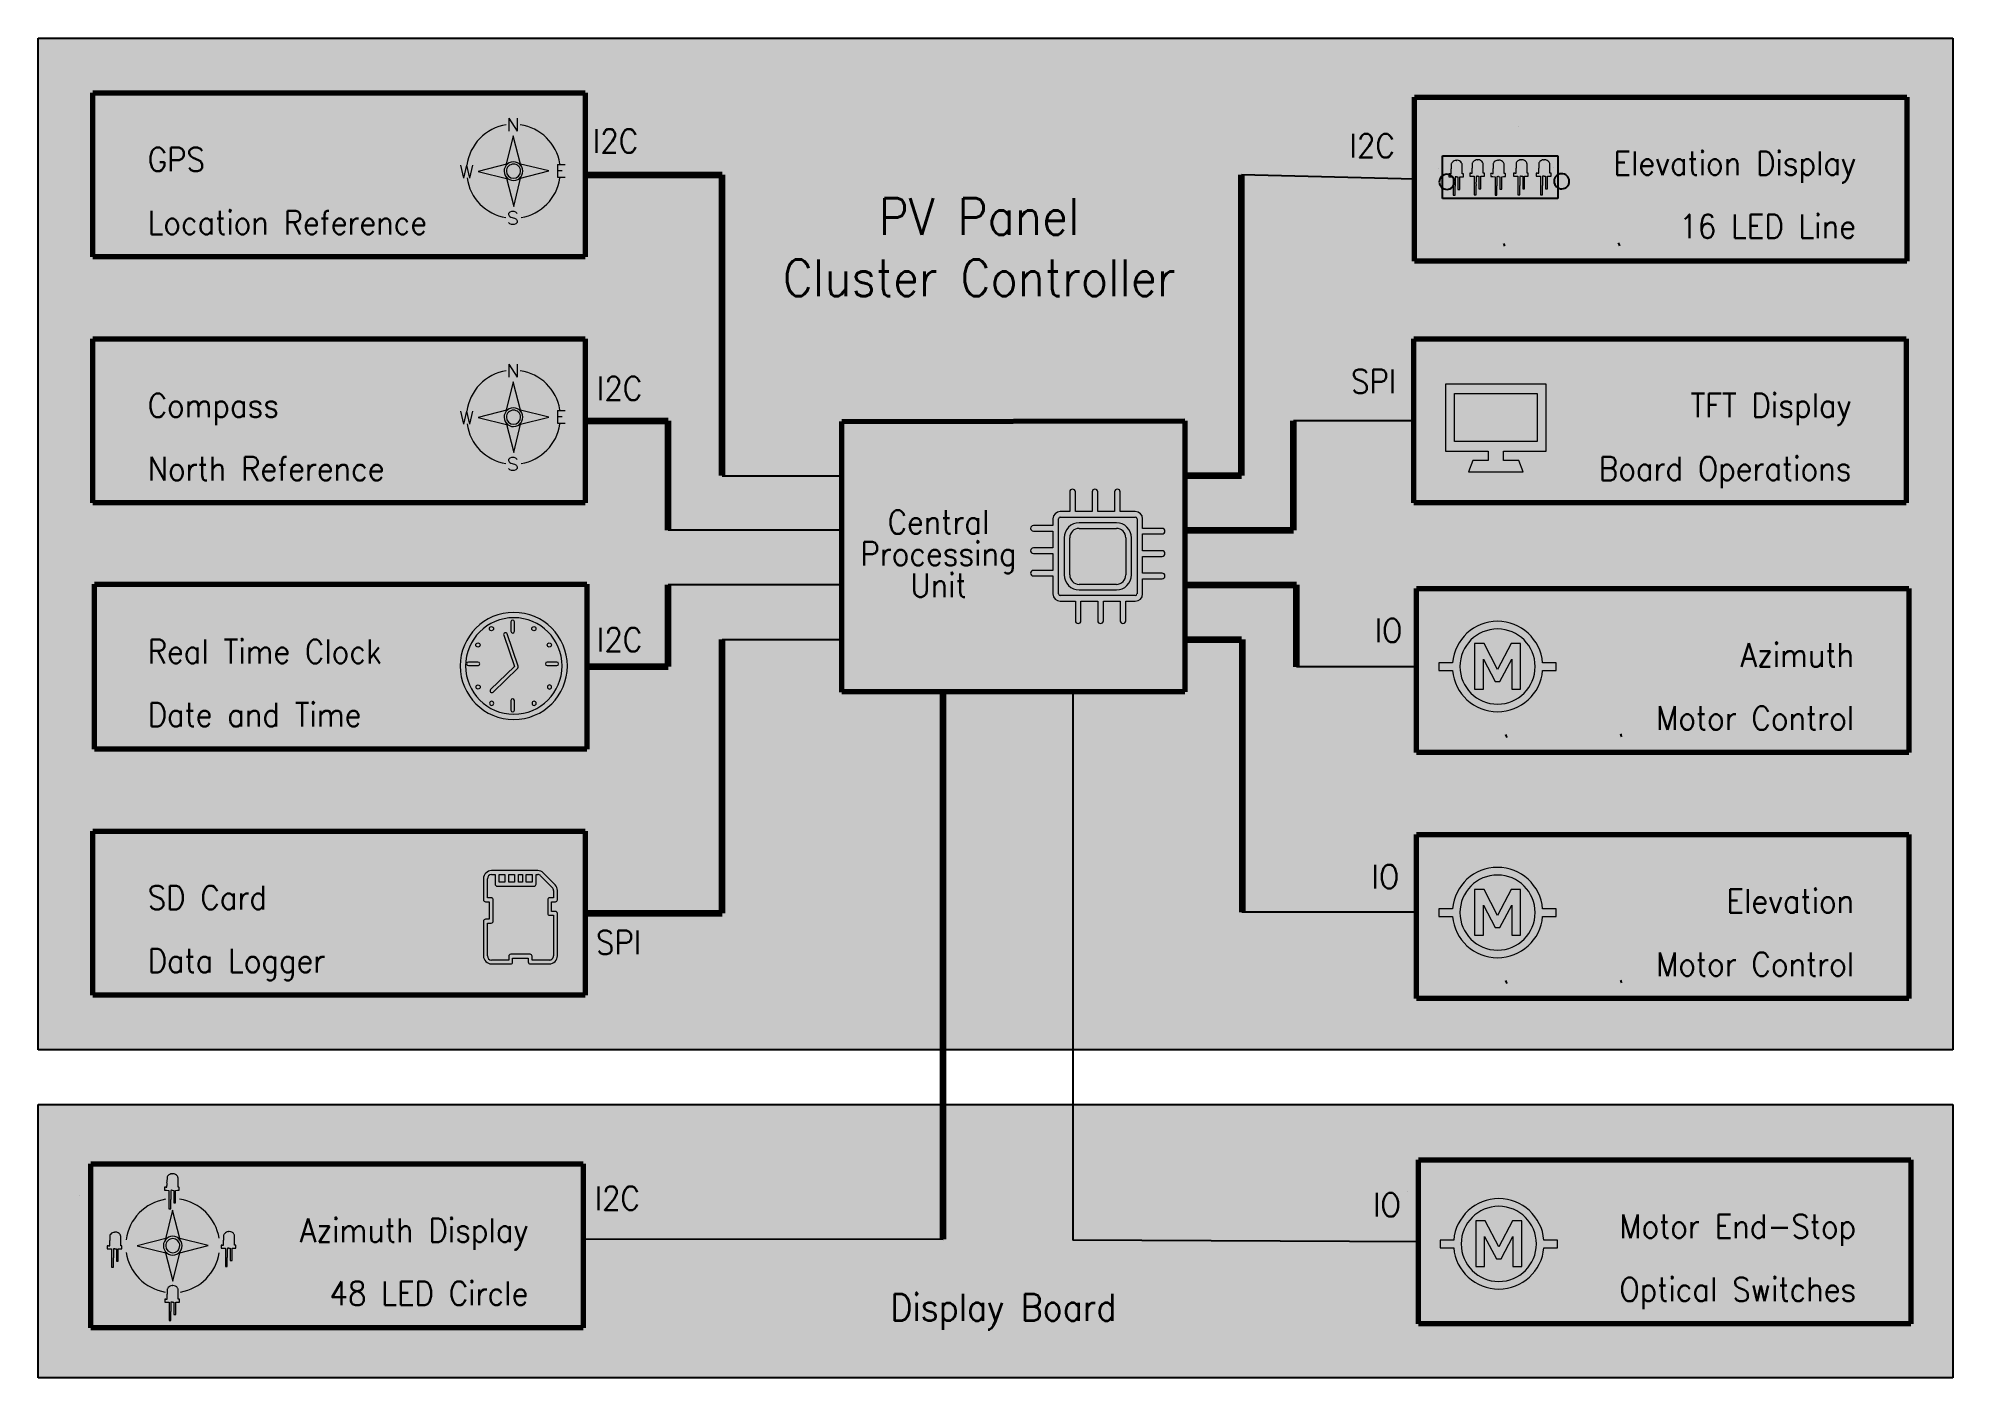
# Model space of a CAD drawing. Header units: millimetres. Extents: x 18 to 196, y 119 to 244.
import ezdxf

# ---------------------------------------------------------------- set-up
doc = ezdxf.new("R2010")
doc.units = ezdxf.units.MM
doc.layers.get('0').update_dxf_attribs({"color": 18, "lineweight": 25, "true_color": 0x000000})
for name, color, linetype, lineweight, true_color in [('art', 18, 'Continuous', 18, 0x000000), ('board backgnd', 9, 'Continuous', 25, 0xc5c5c5), ('Hatch', 254, 'Continuous', 25, 0xdedede), ('hatch2', 253, 'Continuous', 25, 0xa0a0a4), ('Leader', 18, 'Continuous', 100, 0x000000), ('outline', 18, 'Continuous', 70, 0x000000), ('Text', 18, 'Continuous', 35, 0x000000)]:
    doc.layers.add(name, color=color, linetype=linetype, lineweight=lineweight, true_color=true_color)
doc.styles.add('QCADDimTextStyle', font='txt')
doc.styles.add('textstyle11', font='Standard', dxfattribs={"width": 1.2})
doc.styles.add('textstyle12', font='Standard', dxfattribs={"width": 1.2})
doc.styles.add('textstyle13', font='Standard', dxfattribs={"width": 1.2})
doc.styles.add('textstyle14', font='Standard', dxfattribs={"width": 1.2})
doc.styles.add('textstyle15', font='Standard')
doc.styles.add('textstyle16', font='Standard')
doc.styles.add('textstyle17', font='Standard')
doc.styles.add('textstyle18', font='Standard')
doc.styles.add('textstyle19', font='Standard')
doc.styles.add('textstyle20', font='Standard')
doc.styles.add('textstyle21', font='Standard')
doc.styles.add('textstyle22', font='Standard')
doc.styles.add('textstyle23', font='Standard')
doc.styles.add('textstyle24', font='Standard')
doc.styles.add('textstyle25', font='Standard')
doc.styles.add('textstyle26', font='Standard')
doc.styles.add('textstyle27', font='Standard')
doc.styles.add('textstyle28', font='Standard')
doc.styles.add('textstyle29', font='Standard')
doc.styles.add('textstyle30', font='Standard')
doc.styles.add('textstyle31', font='Standard')
doc.styles.add('textstyle32', font='Standard')
doc.styles.add('textstyle33', font='Standard')
doc.styles.add('textstyle34', font='Standard')
doc.styles.add('textstyle35', font='Standard')
doc.styles.add('textstyle36', font='Standard')
doc.styles.add('textstyle37', font='Standard')
doc.dimstyles.new('QCADDimStyle', dxfattribs={"dimtxt": 2.5, "dimasz": 2.5, "dimexe": 1.25, "dimexo": 0.625, "dimtad": 1, "dimtoh": 1, "dimdec": 4, "dimzin": 0, "dimdsep": 46, "dimtxsty": 'QCADDimTextStyle', "dimcen": 0.09, "dimadec": 0, "dimazin": 0, "dimtfac": 1, "dimtdec": 4, "dimtofl": 0, "dimtmove": 0, "dimatfit": 3, "dimfxl": 1, "dimtolj": 1, "dimtzin": 0, "dimarcsym": 0})

msp = doc.modelspace()

# ---------------------------------------------------------------- texts
at = {"char_height": 2.2, "attachment_point": 3, "line_spacing_factor": 0.8}
for s, insert, style in [('I2C', (73.49432453546008, 235.3909544510863), 'textstyle32'), ('I2C', (143.7672873608747, 234.9518746225211), 'textstyle31'), ('I2C', (73.8754195259088, 212.4063644733435), 'textstyle30'), ('SPI', (143.9075931584192, 213.064170205587), 'textstyle27'), ('I2C', (73.87547971043858, 189.0611218991308), 'textstyle28'), ('IO', (144.468816348597, 189.9137136107528), 'textstyle35'), ('IO', (144.1882047535081, 167.0438686110076), 'textstyle33'), ('SPI', (73.77685487723522, 160.9283007344812), 'textstyle26'), ('I2C', (73.66, 137.16), 'textstyle29'), ('IO', (144.3216635250565, 136.5479480829372), 'textstyle34')]:
    msp.add_mtext(s, dxfattribs=dict(at, insert=insert, style=style))
at = {"insert": (96.90588107235038, 125.5085458644039), "char_height": 2.5, "attachment_point": 4, "style": 'textstyle36'}
msp.add_mtext('Display Board', dxfattribs=at)
at = {"layer": 'Text', "char_height": 2.2, "line_spacing_factor": 0.8}
for s, insert, attachment_point, style in [('GPS\\P\\PLocation Reference', (27.94, 233.68), 1, 'textstyle16'), ('Elevation Display\\P\\P16 LED Line', (186.5907716295057, 233.333455760372), 3, 'textstyle20'), ('Compass\\P\\PNorth Reference', (27.94, 210.82), 1, 'textstyle15'), ('TFT Display\\P\\PBoard Operations', (186.1743477273395, 210.8250420772837), 3, 'textstyle21'), ('Central\\PProcessing\\PUnit', (101.3878433436165, 195.9476347634754), 5, 'textstyle25'), ('Real Time Clock\\P\\PDate and Time', (27.94, 187.96), 1, 'textstyle17'), ('Azimuth\\P\\PMotor Control', (186.4304422405598, 187.6343059436695), 3, 'textstyle23'), ('SD Card\\P\\PData Logger', (27.94000000000001, 165.1000000000001), 1, 'textstyle22'), ('Elevation\\P\\PMotor Control', (186.4304422405597, 164.7743059436695), 3, 'textstyle24'), ('Azimuth Display\\P\\P48 LED Circle', (63.29051938374474, 134.1879398773169), 3, 'textstyle18'), ('Motor End-Stop\\P\\POptical Switches', (186.6141517652453, 134.5541899740181), 3, 'textstyle19')]:
    msp.add_mtext(s, dxfattribs=dict(at, insert=insert, attachment_point=attachment_point, style=style))
at = {"layer": 'Text', "insert": (105.155861967964, 224.4331537521015), "char_height": 2.5, "attachment_point": 5, "style": 'textstyle37'}
msp.add_mtext('\\H3.40909;PV Panel \\PCluster Controller', dxfattribs=at)

# ---------------------------------------------------------------- blocks, each defined once
blk = doc.blocks.new('clock')
at = {"layer": 'art'}
for p, q in [((-0.5168030369326333, 4.184131485377867), (-0.5168030369326333, 3.299195485377867)), ((-0.1855870369326329, 3.299195485377867), (-0.1855870369326329, 4.184131485377867)), ((-1.188379036932633, 2.950707485377867), (-0.1896510369326334, 0.0449474853778673)), ((0.1588369630673672, 0.0530754853778683), (-0.874435036932633, 3.059419485377867)), ((-3.580043036932633, 0.440171485377868), (-4.464979036932633, 0.440171485377868)), ((-4.464979036932633, 0.1089554853778676), (-3.580043036932633, 0.1089554853778676)), ((-0.1896510369326334, 0.0449474853778673), (-2.396403036932633, -2.106940514622132)), ((3.741252963067367, 0.440171485377868), (2.856316963067366, 0.440171485377868)), ((2.856316963067366, 0.1089554853778676), (3.741252963067367, 0.1089554853778676)), ((-2.164755036932633, -2.344684514622132), (0.1171809630673666, -0.1196445146221317)), ((-0.5168030369326333, -3.137164514622132), (-0.5168030369326333, -4.022100514622132)), ((-0.1855870369326329, -4.022100514622132), (-0.1855870369326329, -3.137164514622132))]:
    blk.add_line(p, q, dxfattribs=at)
for centre, radius in [((-2.322235036932633, 3.548115485377867), 0.1940560000000002), ((1.619844963067366, 3.548115485377867), 0.1940560000000002), ((-3.580043036932633, 2.030211485377867), 0.1940560000000002), ((3.050372963067367, 2.030211485377867), 0.1940560000000003), ((-3.562771036932633, -1.869196514622132), 0.1940560000000002)]:
    blk.add_circle(centre, radius, dxfattribs=at)
for centre, radius, start, end in [((-0.2420985274334999, 0.0750429758787323), 4.98386750525223, 90.06282137191889, 179.9371786280843), ((-0.2429058132484228, 0.0758502616936569), 4.485219641596823, 90.05949303058173, 179.9405069694222), ((-0.3511658739696708, 4.184102322414904), 0.1656371655302559, 90.01008780064001, 179.9899121993623), ((-0.3512241998955954, 4.184102322414905), 0.1656371655302556, 0.0100878006377189, 89.98991219935968), ((-0.2530275464317651, 0.075042975878735), 4.98386750525223, 0.0628213719273471, 89.93717862808113), ((-0.252220260616844, 0.0758502616936569), 4.485219641596824, 0.0594930305777947, 89.94050696941828), ((-1.03215977914602, 3.005428999625713), 0.1655261327554584, 108.8950462861254, 199.3046743557877), ((-1.031041522684785, 3.005816227591254), 0.165526132755458, 18.89504628612539, 109.3046743557882), ((-0.3511658739696708, 3.29922464834083), 0.1656371655302557, 180.0100878006377, 269.98991219936), ((-0.3512241998955954, 3.29922464834083), 0.1656371655302559, 270.0100878006402, 359.9899121993623), ((-0.2420985274334946, 0.0859719948770028), 4.983867505252234, 180.0628213719157, 269.9371786280811), ((-0.242905813248421, 0.0851647090620791), 4.485219641596824, 180.0594930305778, 269.9405069694182), ((-4.46494987396967, 0.2745343224149046), 0.1656371655302564, 90.01008780064036, 179.9899121993623), ((-4.46494987396967, 0.2745926483408301), 0.1656371655302559, 180.0100878006377, 269.9899121993598), ((-3.580072199895596, 0.2745343224149037), 0.1656371655302577, 0.0100878006377189, 89.98991219935938), ((-3.578780945357542, 0.2733013938027771), 0.1643507544587262, 269.5600066967011, 0.4399933032986031), ((-0.2530275464317659, 0.0859719948770028), 4.98386750525223, 270.0628213719189, 359.9371786280843), ((-0.2522202606168404, 0.0851647090620764), 4.485219641596823, 270.0594930305817, 359.9405069694221), ((0, 0), 0.1674699614395384, 314.404008314059, 18.47708794487169), ((2.856999381130683, 0.2738810673145524), 0.1662918183016994, 90.23512753084175, 179.7648724691598), ((2.85634612603033, 0.274592648340831), 0.1656371655302568, 180.0100878006377, 269.9899121993594), ((3.741223800104402, 0.2745343224149064), 0.165637165530255, 0.0100878006377189, 89.98991219935877), ((3.741223800104404, 0.2745926483408283), 0.1656371655302559, 270.0100878006406, 359.9899121993623), ((3.067777496048254, -1.868315013398932), 0.1931745442408463, 90.03930942908015, 180.2614551270641), ((3.067663120255359, -1.869178357434141), 0.1940378436615406, 359.99463851889, 90.00536148115089), ((-2.30432783534533, -3.387735716209434), 0.1946922377922757, 90.18693315702865, 179.8130668429704), ((-2.305844538155835, -3.386967981641249), 0.193174544240845, 180.039309429088, 270.2614551270638), ((-2.281116251957489, -2.225805537803629), 0.1655896631008177, 134.1244911074707, 224.3873904867513), ((-2.281898345644757, -2.227760088485772), 0.163665743693092, 224.0899297125823, 270.4618659839365), ((-2.304944879744642, -3.387082357434142), 0.1940378436615437, 359.99463851889, 90.00536148115009), ((-2.303437720370788, -3.387615185481671), 0.1925313713431065, 269.5460733747117, 0.1531620691450673), ((-2.279985619674948, -2.226002113912918), 0.1654194651098712, 269.7944596347305, 314.1545563482138), ((-0.3511658739696681, -3.137193677585097), 0.1656371655302586, 90.01008780064092, 179.9899121993623), ((-0.3518774549959485, -3.13784693268545), 0.1662918183017012, 0.2351275308433278, 89.76487246915855), ((1.635367753746675, -3.387833723942824), 0.1923081884301434, 179.7815490765193, 270.2184509234797), ((1.636884447723451, -3.386866556950174), 0.1938236258571688, 90.23160482195853, 180.0691597341839), ((1.636119120255358, -3.38708235743414), 0.1940378436615433, 359.99463851889, 90.00536148115036), ((1.637626279629212, -3.387615185481673), 0.1925313713431047, 269.5460733747112, 0.1531620691450673), ((3.06713029220783, -1.870721831183976), 0.1925313713431083, 179.546073374712, 270.1531620691443), ((3.068310315268628, -1.869861866823393), 0.1933917923531606, 269.8028771140483, 0.1971228859503941), ((-0.3511658739696673, -4.022071351659166), 0.1656371655302577, 180.0100878006377, 269.9899121993587), ((-0.3512241998955972, -4.022071351659168), 0.1656371655302577, 270.0100878006409, 359.9899121993623)]:
    blk.add_arc(centre, radius, start, end, dxfattribs=at)
blk = doc.blocks.new('sdcard')
at = {"layer": 'art'}
for p, q in [((-3.245041987623127, 3.761157949434085), (-3.245041987623127, 1.805019282767419)), ((-2.883803187623127, 1.985647149434085), (-2.883803187623127, 3.761157949434085)), ((1.79069427904354, 4.514352616100751), (-2.499077854289794, 4.514352616100751)), ((-2.499077854289794, 4.153113816100752), (-2.161308654289794, 4.153113816100752)), ((-2.161308654289794, 4.153113816100752), (-2.161308654289794, 3.250008349434085)), ((-1.800069854289794, 4.153113816100752), (-1.258203187623127, 4.153113816100752)), ((-1.800069854289794, 3.430619282767418), (-1.800069854289794, 4.153113816100752)), ((-1.258203187623127, 4.153113816100752), (-1.258203187623127, 3.430619282767418)), ((-0.896964387623127, 4.153113816100752), (-0.3550977209564605, 4.153113816100752)), ((-0.896964387623127, 3.430619282767418), (-0.896964387623127, 4.153113816100752)), ((-0.3550977209564605, 4.153113816100752), (-0.3550977209564605, 3.430619282767418)), ((0.0061410790435392, 4.153113816100752), (0.367379879043539, 4.153113816100752)), ((0.0061410790435392, 3.430619282767418), (0.0061410790435392, 4.153113816100752)), ((0.367379879043539, 4.153113816100752), (0.367379879043539, 3.430619282767418)), ((0.7286356123768725, 4.153113816100752), (1.270502279043539, 4.153113816100752)), ((0.7286356123768725, 3.430619282767418), (0.7286356123768725, 4.153113816100752)), ((1.270502279043539, 4.153113816100752), (1.270502279043539, 3.430619282767418)), ((1.631774945710205, 3.250008349434085), (1.631774945710205, 4.153113816100752)), ((1.631774945710205, 4.153113816100752), (1.790728145710205, 4.153113816100752)), ((2.061661479043539, 4.039321816100752), (3.143549079043539, 2.942939282767418)), ((3.401850145710205, 3.195804749434085), (2.318116812376871, 4.292187282767418)), ((-2.522564387623127, 1.985647149434085), (-2.883803187623127, 1.985647149434085)), ((-2.341936520956461, -0.1818195172325821), (-2.341936520956461, 1.805019282767419)), ((-1.980680787623127, 3.069380482767418), (1.451147079043539, 3.069380482767418)), ((-1.258203187623127, 3.430619282767418), (-1.800069854289794, 3.430619282767418)), ((-0.3550977209564605, 3.430619282767418), (-0.896964387623127, 3.430619282767418)), ((0.367379879043539, 3.430619282767418), (0.0061410790435392, 3.430619282767418)), ((1.270502279043539, 3.430619282767418), (0.7286356123768725, 3.430619282767418)), ((2.715474412376873, 1.805002349434085), (2.715474412376873, 0.540641149434085)), ((3.257341079043539, 1.985630216100752), (2.896102279043539, 1.985630216100752)), ((3.257341079043539, 2.664775416100752), (3.257341079043539, 1.985630216100752)), ((3.618596812376872, 1.805019282767419), (3.618596812376872, 2.664775416100752)), ((-3.06441412095646, 1.624391416100752), (-2.70317532095646, 1.624391416100752)), ((-2.70317532095646, 1.624391416100752), (-2.70317532095646, -0.0012085838992482)), ((2.896102279043539, 0.3600471494340853), (3.257341079043538, 0.3600471494340853)), ((3.076713212376871, 0.7212859494340851), (3.076713212376871, 1.624391416100752)), ((3.076713212376871, 1.624391416100752), (3.437968945710206, 1.624391416100752)), ((3.437952012376872, 0.7212859494340851), (3.076713212376871, 0.7212859494340851)), ((3.257341079043538, 0.3600471494340853), (3.257341079043538, -3.402319383899248)), ((3.618579879043538, -3.402319383899246), (3.618579879043538, 0.5406580827674183)), ((-3.24505892095646, -0.1818364505659149), (-3.24505892095646, -3.402319383899248)), ((-2.70317532095646, -0.0012085838992482), (-3.064431054289794, -0.0012085838992482)), ((-2.883803187623127, -3.402319383899246), (-2.883803187623127, -0.3624473838992479)), ((-2.883803187623127, -0.3624473838992479), (-2.522564387623127, -0.3624473838992479)), ((-0.896964387623127, -3.433036450565914), (-0.896964387623127, -3.794275250565914)), ((1.089874412376873, -3.252408583899247), (-0.7163365209564607, -3.252408583899247)), ((1.270502279043539, -3.794275250565914), (1.270502279043539, -3.433036450565914)), ((-2.499094787623127, -4.155514050565914), (-0.716353454289794, -4.155514050565914)), ((-0.896964387623127, -3.794275250565914), (-2.499077854289794, -3.794275250565914)), ((-0.5357255876231273, -3.974886183899248), (-0.5357255876231273, -3.613647383899247)), ((-0.5357255876231273, -3.613647383899247), (0.9092465457102055, -3.613647383899247)), ((0.9092465457102055, -3.613647383899247), (0.9092465457102055, -3.974886183899248)), ((1.089874412376872, -4.155514050565912), (2.872615745710204, -4.155514050565912)), ((2.872615745710204, -3.794275250565914), (1.270502279043539, -3.794275250565914))]:
    blk.add_line(p, q, dxfattribs=at)
for centre, radius, start, end in [((-2.494983094405247, 3.764298325931522), 0.750065467315872, 90.31279086306232, 180.2398868537559), ((-2.494905662130121, 3.764226564387739), 0.3889096318327915, 90.6146764390191, 180.4520857694835), ((1.788476012125815, 3.771950804422421), 0.7424051257173437, 44.48678426073347, 89.82880301208296), ((1.789913806418055, 3.771739230484521), 0.3813754550340573, 44.55753054970203, 89.87765798933455), ((-3.063887143772871, 1.805546259951007), 0.1811556103336642, 180.1666722385654, 269.8333277614334), ((-2.523091364806715, 1.80449230558383), 0.1811556103336642, 0.1666722385653926, 89.83332776143362), ((-1.98015381043954, 3.250535326617673), 0.1811556103336635, 180.1666722385654, 269.833327761434), ((1.450620101859952, 3.250535326617671), 0.181155610333662, 270.1666722385659, 359.8333277614346), ((2.89662925622713, 1.804475372250495), 0.1811556103336665, 90.16667223856705, 179.8333277614324), ((2.855860522810868, 2.6628938005278), 0.4014849654844614, 0.268525685717833, 44.22870675346621), ((2.862230132939349, 2.665803002724892), 0.7563673774678648, 359.9221589977092, 44.48479806640158), ((3.437441968526618, 1.805546259951005), 0.1811556103336629, 270.1666722385662, 359.8333277614346), ((2.896622050392113, 0.5411948880971797), 0.1811484843574672, 180.1751432691861, 269.8356003609154), ((3.437425035193283, 0.5401311055838303), 0.1811556103336638, 0.1666722385675793, 89.83332776143354), ((-3.063904077106205, -0.1823634277495039), 0.1811556103336643, 90.16667223856642, 179.8333277614324), ((-2.523091364806715, -0.1812925400489922), 0.1811556103336638, 270.1666722385663, 359.8333277614324), ((-2.495000027738576, -3.405459760396681), 0.7500654673158765, 179.7601131462441, 269.6872091369374), ((-2.494905662130116, -3.405387998852897), 0.3889096318327957, 179.5479142305164, 269.3853235609803), ((-0.7158095437728722, -3.433563427749503), 0.1811556103336638, 90.16667223856632, 179.8333277614324), ((1.089347435193282, -3.433563427749504), 0.1811556103336656, 0.1666722385675793, 89.83332776143297), ((2.868520985825659, -3.405459760396686), 0.7500654673158709, 270.3127908630622, 0.2398868537558967), ((2.869591862143195, -3.406515124235253), 0.387771916780724, 270.4468026554683, 0.6199595530343633), ((-0.7168804314733799, -3.974359206715661), 0.1811556103336616, 270.1666722385655, 359.8333277614324), ((1.090401389560459, -3.974359206715658), 0.1811556103336638, 180.1666722385676, 269.8333277614341)]:
    blk.add_arc(centre, radius, start, end, dxfattribs=at)
blk = doc.blocks.new('CPU')
at = {"layer": 'art'}
for p, q in [((-2.489611005489986, 6.092825569826172), (-2.489611005489986, 4.272145441826173)), ((-1.969427133489986, 4.272145441826173), (-1.969427133489986, 6.092825569826172)), ((-0.4088511334899865, 6.092825569826172), (-0.4088511334899865, 4.272145441826173)), ((0.1113571225100136, 4.272145441826173), (0.1113571225100136, 6.092825569826172)), ((1.671933122510013, 6.092825569826172), (1.671933122510013, 4.272145441826173)), ((2.192092610510017, 4.272169825826174), (2.192092610510017, 6.092825569826172)), ((-4.050187005489986, 3.598488673826174), (-4.050187005489986, 2.971649185826174)), ((-3.529978749489986, -3.377261662173826), (-3.529978749489986, 3.598513057826174)), ((-2.489611005489986, 4.272145441826173), (-3.376530237489986, 4.272145441826173)), ((-3.376530237489986, 3.751961569826174), (3.601853570510012, 3.751961569826174)), ((-0.4088511334899865, 4.272145441826173), (-1.969427133489986, 4.272145441826173)), ((1.671933122510013, 4.272145441826173), (0.1113571225100136, 4.272145441826173)), ((3.599220098510017, 4.272169825826174), (2.192092610510017, 4.272169825826174)), ((3.755302082510013, 3.598513057826174), (3.755302082510013, -3.377261662173826)), ((4.272876866510016, 2.711618209826174), (4.272876866510016, 3.598513057826174)), ((-4.050187005489986, 2.971649185826174), (-5.870842749489985, 2.971649185826174)), ((-5.870842749489985, 2.451489697826174), (-4.050162621489985, 2.451489697826174)), ((-4.050162621489985, 2.451489697826174), (-4.050162621489985, 0.890913697826174)), ((-3.009794877489985, 1.837671265826174), (-3.009794877489985, -1.616395486173825)), ((-2.489611005489986, -1.616419870173825), (-2.489611005489986, 1.837671265826174)), ((1.838402690510013, 3.231777697826173), (-1.615688445489986, 3.231777697826173)), ((-1.615688445489986, 2.711593825826174), (1.835793602510015, 2.711593825826174)), ((2.712325250510014, 1.837671265826174), (2.712325250510014, -1.616419870173825)), ((3.232509122510013, -1.616419870173825), (3.232509122510013, 1.837671265826174)), ((6.093556994510015, 2.711618209826174), (4.272876866510016, 2.711618209826174)), ((4.272876866510014, 0.6308339538261745), (4.272876866510014, 2.191409953826174)), ((4.272876866510014, 2.191409953826174), (6.093556994510015, 2.191409953826174)), ((-4.050162621489985, 0.890913697826174), (-5.870842749489985, 0.890913697826174)), ((-5.870842749489985, 0.3707054418261739), (-4.050162621489985, 0.3707054418261739)), ((-4.050162621489985, 0.3707054418261739), (-4.050162621489985, -1.189870558173826)), ((6.093556994510015, 0.6308339538261745), (4.272876866510014, 0.6308339538261745)), ((4.272876866510014, -1.449950302173825), (4.272876866510014, 0.1106256978261744)), ((4.272876866510014, 0.1106256978261744), (6.093556994510015, 0.1106256978261744)), ((-4.050162621489985, -1.189870558173826), (-5.870842749489985, -1.189870558173826)), ((-5.870842749489985, -1.710054430173826), (-4.050162621489985, -1.710054430173826)), ((-4.050162621489985, -1.710054430173826), (-4.050162621489985, -3.377261662173824)), ((2.712325250510014, -1.616419870173825), (2.712325250510013, -1.616419870173825)), ((6.093556994510015, -1.449950302173825), (4.272876866510014, -1.449950302173825)), ((3.599244482510013, -3.530710174173826), (-3.376530237489986, -3.530710174173826)), ((1.838402690510013, -2.490342430173827), (-1.615688445489986, -2.490342430173827)), ((-1.615688445489986, -3.010526302173825), (1.838378306510013, -3.010526302173825)), ((3.755302082510013, -3.377261662173826), (3.752692994510012, -3.377261662173826)), ((4.27292563451001, -3.377237278173829), (4.27292563451001, -1.970109790173829)), ((4.27292563451001, -1.970109790173829), (6.093605762510011, -1.970109790173829)), ((-3.376505853489986, -4.050918430173825), (-1.969378365489986, -4.050918430173825)), ((-1.969378365489986, -4.050918430173825), (-1.969378365489986, -5.871598558173826)), ((-1.449218877489986, -5.871574174173823), (-1.449218877489986, -4.050894046173827)), ((-1.449218877489986, -4.050894046173827), (0.1113571225100136, -4.050894046173827)), ((0.1113571225100136, -4.050894046173827), (0.1113571225100136, -5.871574174173828)), ((0.6315653785100128, -5.871574174173823), (0.6315653785100128, -4.050894046173827)), ((0.6315653785100128, -4.050894046173827), (2.192141378510012, -4.050894046173827)), ((2.192141378510012, -4.050894046173827), (2.192141378510012, -5.871574174173828)), ((2.712349634510011, -5.871574174173828), (2.712349634510011, -4.050894046173827)), ((2.712349634510011, -4.050894046173827), (3.599268866510011, -4.050894046173827))]:
    blk.add_line(p, q, dxfattribs=at)
for centre, radius, start, end in [((-2.228748030345618, 6.092066722681805), 0.2608640788804765, 90.16667223856632, 179.8333277614346), ((-2.230253551613845, 6.09210334855786), 0.2608274180274832, 0.1586500519789802, 89.83597838476682), ((-0.1479881583456191, 6.092066722681806), 0.2608640788804759, 90.16667223856618, 179.8333277614324), ((-0.1495058526343538, 6.092066722681806), 0.2608640788804763, 0.1666722385653926, 89.83332776143354), ((1.93279609765438, 6.092066722681806), 0.2608640788804759, 90.16667223856618, 179.8333277614324), ((1.931271310684184, 6.092108537037711), 0.260822285433698, 0.1575133974151891, 89.83174297248195), ((-3.376390626710951, 3.598349063047139), 0.6737963932427279, 90.01187169974585, 179.9881283002686), ((-3.376251537904236, 3.598234358240424), 0.153727464219602, 90.10387420910082, 179.8961257909002), ((3.597405261157387, 3.596698220473543), 0.6754740433741889, 0.1539402541529985, 89.84605974584572), ((3.601574870924269, 3.598234358240426), 0.1537274642195972, 0.1038742090997817, 89.89612579090122), ((-5.87012571670153, 2.710827886000345), 0.2608222854336922, 90.15751339741367, 179.8317429724812), ((-5.870083902345617, 2.712352672970541), 0.2608640788804765, 180.1666722385654, 269.8333277614335), ((-1.615601773398137, 1.837584593734325), 1.394193106785898, 90.00356187750717, 179.9964381225501), ((-1.613785275144676, 1.835768095480864), 0.8758277981385717, 90.12450360051184, 179.8754963994849), ((1.835946260911457, 1.835211397283446), 0.8763824418386276, 0.1608205093920939, 90.00998043974474), ((1.836643515697912, 1.835912091014073), 1.395866715333858, 0.0722084119725874, 89.9277915880267), ((6.092798147365647, 2.450755234681805), 0.2608640788804777, 0.1666722385675793, 89.83332776143382), ((6.092798147365647, 2.452272928970542), 0.2608640788804759, 270.1666722385662, 359.8333277614324), ((-5.870083902345618, 0.6300507226818075), 0.260864078880476, 90.16667223856626, 179.8333277614346), ((-5.870083902345619, 0.63156841697054), 0.2608640788804751, 180.1666722385654, 269.833327761434), ((6.092798147365647, 0.3699709786818106), 0.2608640788804732, 0.1666722385675793, 89.83332776143382), ((6.092798147365647, 0.3714886729705391), 0.2608640788804732, 270.1666722385656, 359.8333277614346), ((-5.87012052822167, -1.45069697629769), 0.2608274180274856, 90.158650051978, 179.8359783847637), ((-5.870083902345617, -1.449191455029458), 0.2608640788804759, 180.1666722385654, 269.8333277614337), ((-1.613924070649625, -1.614655525979959), 1.395871891274642, 180.071419449067, 269.9275784121864), ((-1.617125266135147, -1.617856690818988), 0.8724869224413204, 179.9056446647179, 270.0943553352809), ((1.838310816735596, -1.616327995005714), 1.394198308801621, 270.0027735503705, 359.9962243108833), ((1.838172708359249, -1.616189888023061), 0.8741525724039462, 270.0150740353231, 359.9849259646988), ((6.092784165476282, -1.710876335354588), 0.2609271776878831, 0.1911874094951219, 89.83029783615441), ((6.092846915365646, -1.709246815029465), 0.2608640788804732, 270.1666722385656, 359.8333277614346), ((-3.374691016137352, -3.375446824821193), 0.6754740433741911, 180.153940254153, 269.8460597458454), ((-3.376251537904238, -3.376982962588076), 0.1537274642196, 180.1038742090998, 269.8961257908999), ((3.598965782924264, -3.376982962588076), 0.153727464219601, 270.1038742091002, 359.8961257909002), ((3.59745402915738, -3.375422440821199), 0.6754740433741898, 270.1539402541544, 359.846059745847), ((-1.708515390345616, -5.870839711029458), 0.2608640788804759, 180.1666722385676, 269.8333277614331), ((-1.710108262394317, -5.870813525523964), 0.2608904937749345, 270.1831656942721, 359.8329489954002), ((0.3722200976543766, -5.870815327029462), 0.2608640788804707, 180.1666722385676, 269.8333277614344), ((0.3707024033656499, -5.870815327029462), 0.260864078880472, 270.1666722385654, 359.8333277614324), ((2.453004353654382, -5.870815327029462), 0.2608640788804733, 180.1666722385676, 269.8333277614327), ((2.451486659365644, -5.870815327029462), 0.2608640788804759, 270.1666722385662, 359.8333277614324)]:
    blk.add_arc(centre, radius, start, end, dxfattribs=at)
blk = doc.blocks.new('compass')
at = {"layer": 'art'}
for p, q in [((-0.0174841794000358, 3.293383780092952), (-0.6969237654000358, 0.5230619140929633)), ((0.6916785148221862, 0.5307821594262947), (-0.0174841794000358, 3.293383780092952)), ((-0.5308674554000357, 0.6910582478707425), (-3.293469076066703, -0.0181047003514863)), ((3.293893161933298, 0.017658612537403), (0.5235045503777416, 0.696823652759619)), ((0.5312242594888534, -0.6917785992403793), (3.293893161933298, 0.017658612537403)), ((-3.293469076066703, -0.0181047003514863), (-0.5231472100667034, -0.6975442863514871)), ((-0.691158332288925, -0.5313098094625985), (0.0182785972666313, -3.293978175684813)), ((0.0182785972666313, -3.293978175684813), (0.6974441737110757, -0.5235895641292672))]:
    blk.add_line(p, q, dxfattribs=at)
for centre, radius, start, end in [((0.0020486510770255, -0.0019603133901853), 4.364046835574015, 98.88822806751891, 172.7379768060182), ((-0.0020985047206992, -0.0026377696231066), 4.364709941745788, 9.222124696193987, 81.62970532702056), ((-0.0031561475442432, 0.0003135220346593), 0.8692568669324545, 127.3789024326992, 180.356436814915), ((-0.000781270963345, 0.0039096264409295), 0.868408584903943, 90.24361060191875, 143.2860523142476), ((8.67201363279e-05, -1.82666389605e-05), 0.6556583954354209, 90.30965071851472, 180.3300541800895), ((0.0009354462463849, 0.0030728608511339), 0.8692543302096336, 37.37886350694931, 90.35653035099207), ((0.0002790151050576, -0.0002656655744175), 0.65590685779301, 0.3014675182588542, 90.32633132242714), ((0, 0), 0.6561845255898848, 270.3317164923851, 0.278142647121584), ((0.0030849712061807, 4.23338174045e-05), 0.8696785295797321, 0.2853420730097094, 53.244283610465), ((0.0033139997961378, -0.0009366232868473), 0.8694549315681706, 307.3854300626071, 0.3499282590244671), ((0.0026803471755992, 0.0019505009898069), 4.364756735836186, 188.2178612000352, 260.7670871766894), ((-0.0039949802099288, -0.0014011485891388), 0.8684090660621154, 180.2436529125797, 233.2860807456657), ((-0.0003161130545353, -0.0033990578292133), 0.869455423565131, 217.3854460869438, 270.3499287673964), ((0.0006130200574574, 3.5497664896e-06), 0.6561848125665531, 180.331694359302, 270.2781888042272), ((0.000663393725115, -0.0031723887910715), 0.8696766593078269, 270.2853071788569, 323.2443892467215), ((-0.0024684307822991, 0.0022671860981944), 4.365116106666432, 279.4549697526149, 351.3231099308152)]:
    blk.add_arc(centre, radius, start, end, dxfattribs=at)
at = {"layer": 'art', "lineweight": 25, "char_height": 1.2, "attachment_point": 5, "line_spacing_factor": 0.8}
for s, insert, style in [('N', (-0.048131859281806, 4.331867335362523), 'textstyle14'), ('W', (-4.364799660134285, -0.0455986035302736), 'textstyle12'), ('E', (4.390132217651024, 0.0303990690201218), 'textstyle13'), ('S', (-0.0633313937918511, -4.347066869872568), 'textstyle11')]:
    blk.add_mtext(s, dxfattribs=dict(at, insert=insert, style=style))
blk = doc.blocks.new('Motor')
at = {"layer": 'art'}
for p, q in [((-1.252304666666666, 2.409190000000001), (-2.13488016, 2.409190000000001)), ((-2.13488016, 2.409190000000001), (-2.13488016, -1.824796959999999)), ((-4e-16, 1.8e-15), (-1.252304666666666, 2.409190000000001)), ((1.264229119999999, 2.409190000000001), (-4e-16, 1.8e-15)), ((2.140854239999999, 2.409190000000001), (1.264229119999999, 2.409190000000001)), ((2.140854239999999, -1.824796959999999), (2.140854239999999, 2.409190000000001)), ((-4.184013306666666, 0.6324227466666685), (-5.44957, 0.6324227466666685)), ((-5.44957, 0.6324227466666685), (-5.44957, -0.0787772533333317)), ((-1.311950640000001, -1.824796959999999), (-1.311950640000001, 0.9779948266666683)), ((-1.311950640000001, 0.9779948266666683), (-0.2206616533333339, -1.109187519999996)), ((0.2266120266666665, -1.109187519999996), (1.317901013333332, 0.9779948266666683)), ((1.317901013333332, 0.9779948266666683), (1.317901013333332, -1.824796959999999)), ((5.455496666666665, 0.6324227466666685), (4.189963679999998, 0.6324227466666685)), ((5.455496666666665, -0.0787772533333317), (5.455496666666665, 0.6324227466666685)), ((-5.44957, -0.0787772533333317), (-4.184013306666666, -0.0787772533333317)), ((-0.2206616533333339, -1.109187519999996), (0.2266120266666665, -1.109187519999996)), ((4.189963679999998, -0.0787772533333317), (5.455496666666665, -0.0787772533333317)), ((-2.13488016, -1.824796959999999), (-1.311950640000001, -1.824796959999999)), ((1.317901013333332, -1.824796959999999), (2.140854239999999, -1.824796959999999))]:
    blk.add_line(p, q, dxfattribs=at)
for centre, radius, start, end in [((0.0081324752346514, 0.2713300355334032), 4.207668499626199, 90.07038817083, 175.0769487477151), ((0.0069083052543433, 0.2728777747456594), 3.494919811744398, 90.06467395578308, 179.9353260442155), ((-0.0022182846390217, 0.2712906187817481), 4.207707931693379, 4.923543722663319, 89.92944260373538), ((-0.0009781763238355, 0.2728575034961485), 3.494940079074626, 0.0650059062569837, 89.93538317938848), ((0.0069083052543459, 0.2807677185876796), 3.494919811744402, 180.0646739557846, 269.9353260442169), ((-0.0009781763238315, 0.2807879898371906), 3.494940079074623, 270.0646168206115, 359.934994093743), ((0.0081324752346532, 0.2823154577999332), 4.207668499626199, 184.9230512522848, 269.92961182917), ((-0.0022182846390182, 0.2823548745515869), 4.207707931693375, 270.0705573962646, 355.0764562773366)]:
    blk.add_arc(centre, radius, start, end, dxfattribs=at)
blk = doc.blocks.new('display')
at = {"layer": 'art'}
for p, q in [((5.847770879999999, 1.09734604), (-5.847735319999999, 1.09734604)), ((-5.847735319999999, 1.09734604), (-5.847735319999999, -6.675003159999999)), ((-4.794803719999999, 0), (4.794803720000001, 0)), ((-4.794803719999999, -5.5765192), (-4.794803719999999, 0)), ((4.794803720000001, 0), (4.794803720000001, -5.5765192)), ((5.847770879999999, -6.675003159999999), (5.847770879999999, 1.09734604)), ((4.794803720000001, -5.5765192), (-4.794803719999999, -5.5765192)), ((-5.847735319999999, -6.675003159999999), (-0.8948318400000002, -6.675003159999999)), ((-2.66732004, -7.783479479999999), (-3.184113519999999, -9.072387239999998)), ((-0.8948318400000002, -7.783479479999999), (-2.66732004, -7.783479479999999)), ((-0.8948318400000002, -6.675003159999999), (-0.8948318400000002, -7.783479479999999)), ((0.8950452000000002, -7.783479479999999), (0.8950452000000002, -6.675003159999999)), ((0.8950452000000002, -6.675003159999999), (5.847770879999999, -6.675003159999999)), ((2.667604519999999, -7.783479479999999), (0.8950452000000002, -7.783479479999999)), ((3.18322452, -9.072387239999998), (2.667604519999999, -7.783479479999999)), ((-3.184113519999999, -9.072387239999998), (3.18322452, -9.072387239999998))]:
    blk.add_line(p, q, dxfattribs=at)
blk = doc.blocks.new('led compass')
at = {"layer": 'hatch2'}
h = blk.add_hatch(color=256, dxfattribs=at)
edge = h.paths.add_edge_path(flags=0)
edge.add_arc((0.0045211335742863, 6.187406962594352), 0.4986696629128031, 32.85069977706703, 90.98312466920449)
edge.add_arc((-0.0186035566164549, 6.322033336990856), 0.3642613301445487, 87.7078559150378, 95.30701560251218)
edge.add_arc((-0.6135066779220324, 11.00932663404826), 4.36085619644788, 276.8559602395297, 277.3940724582739, ccw=False)
edge.add_arc((-0.043417257915138, 6.136482697622498), 0.5454229738320636, 95.20892931282039, 135.8959489411953)
edge.add_arc((-0.0953325516406949, 6.18851859023556), 0.4719303200986378, 136.0458421065775, 154.6122118996288)
edge.add_line((-0.5216870008368906, 6.390855217367208), (-0.5361650008368883, 6.360883217367203))
edge.add_line((-0.5361650008368883, 6.360883217367203), (-0.5369270008368972, 5.897587217367203))
edge.add_arc((-10.26877718050838, 5.743397554884922), 9.733071579495792, -1.8423655197652806, 0.90770795157772, ccw=False)
edge.add_arc((-0.6069227355647513, 5.845391333175954), 0.420155870697873, 263.49406109131036, 279.0633615227897, ccw=False)
edge.add_arc((-0.7071491990905656, 3.512255035018015), 1.916408733675543, 88.4265912642702, 91.8291930408872)
edge.add_arc((0.4441258197225579, 5.337339046119396), 1.215808407904995, 175.7383539669655, 182.4102379677058)
edge.add_line((-0.7706070008368648, 5.286209217367214), (-0.7698450008368809, 5.146763217367209))
edge.add_line((-0.7698450008368809, 5.146763217367209), (-0.5679150008368765, 5.145493217367203))
edge.add_line((-0.5679150008368765, 5.145493217367203), (-0.3659850008368721, 5.144223217367212))
edge.add_line((-0.3659850008368721, 5.144223217367212), (-0.3652230008368633, 4.29027521736721))
edge.add_line((-0.3652230008368633, 4.29027521736721), (-0.3647150008368953, 3.436073217367209))
edge.add_line((-0.3647150008368953, 3.436073217367209), (-0.2770850008368768, 3.436073217367209))
edge.add_line((-0.2770850008368768, 3.436073217367209), (-0.1894550008368867, 3.436073217367209))
edge.add_line((-0.1894550008368867, 3.436073217367209), (-0.1894550008368867, 4.287735217367199))
edge.add_arc((95.22959225314742, 4.488242000418623), 95.4192579190812, 179.6071717832044, 180.1203970889888, ccw=False)
edge.add_arc((-0.1034640860648608, 4.302664402632914), 0.8439673667657327, 86.42041099270801, 95.70929839421149, ccw=False)
edge.add_line((-0.0507710008368863, 5.144985217367206), (0.0835949991631253, 5.144223217367212))
edge.add_line((0.0835949991631253, 5.144223217367212), (0.0843569991631057, 4.565865217367204))
edge.add_line((0.0843569991631057, 4.565865217367204), (0.0848649991631305, 3.987253217367211))
edge.add_line((0.0848649991631305, 3.987253217367211), (0.1724949991631206, 3.987253217367211))
edge.add_line((0.1724949991631206, 3.987253217367211), (0.2601249991631107, 3.987253217367211))
edge.add_line((0.2601249991631107, 3.987253217367211), (0.2606329991631355, 4.565611217367206))
edge.add_line((0.2606329991631355, 4.565611217367206), (0.2613949991631159, 5.144223217367212))
edge.add_line((0.2613949991631159, 5.144223217367212), (0.4303049991631269, 5.145493217367203))
edge.add_line((0.4303049991631269, 5.145493217367203), (0.5992149991631095, 5.146763217367209))
edge.add_line((0.5992149991631095, 5.146763217367209), (0.5999769991631183, 5.283669217367205))
edge.add_arc((-0.2728207085970098, 5.337361427079614), 0.8744476496938602, 356.4797511632624, 365.6111036188642)
edge.add_arc((0.5520445091330259, 4.950885310270692), 0.4741537040145441, 84.50644960396065, 91.42089948644328)
edge.add_line((0.5402869991631224, 5.424893217367209), (0.4861849991631289, 5.424893217367199))
edge.add_line((0.4861849991631289, 5.424893217367199), (0.4861849991631289, 5.875997217367214))
edge.add_line((0.4861849991631289, 5.875997217367214), (0.4861849991631289, 6.326847217367217))
edge.add_line((0.4861849991631289, 6.326847217367217), (0.4798349991631312, 6.346405217367206))
edge.add_arc((-0.0788670620659104, 6.13388307023088), 0.5977571883675016, 20.82608765534109, 32.8248818344412)
h = blk.add_hatch(color=256, dxfattribs=at)
edge = h.paths.add_edge_path(flags=0)
edge.add_arc((-5.315836249259121, 0.758036039937295), 0.4986696629128031, 32.85069977706703, 90.98312466920449)
edge.add_arc((-5.338960939449862, 0.8926624143337989), 0.3642613301445487, 87.7078559150378, 95.30701560251218)
edge.add_arc((-5.93386406075544, 5.579955711391207), 4.36085619644788, 276.8559602395297, 277.3940724582739, ccw=False)
edge.add_arc((-5.363774640748545, 0.7071117749654405), 0.5454229738320636, 95.20892931282039, 135.8959489411953)
edge.add_arc((-5.415689934474102, 0.7591476675785032), 0.4719303200986378, 136.0458421065775, 154.6122118996288)
edge.add_line((-5.842044383670298, 0.9614842947101505), (-5.856522383670296, 0.9315122947101457))
edge.add_line((-5.856522383670296, 0.9315122947101457), (-5.857284383670304, 0.468216294710146))
edge.add_arc((-15.58913456334179, 0.3140266322278649), 9.733071579495792, -1.8423655197652806, 0.90770795157772, ccw=False)
edge.add_arc((-5.927280118398158, 0.4160204105188967), 0.420155870697873, 263.49406109131036, 279.0633615227897, ccw=False)
edge.add_arc((-6.027506581923973, -1.917115887639042), 1.916408733675543, 88.4265912642702, 91.8291930408872)
edge.add_arc((-4.876231563110849, -0.0920318765376607), 1.215808407904995, 175.7383539669655, 182.4102379677058)
edge.add_line((-6.090964383670272, -0.1431617052898429), (-6.090202383670288, -0.2826077052898484))
edge.add_line((-6.090202383670288, -0.2826077052898484), (-5.888272383670284, -0.2838777052898536))
edge.add_line((-5.888272383670284, -0.2838777052898536), (-5.686342383670279, -0.2851477052898446))
edge.add_line((-5.686342383670279, -0.2851477052898446), (-5.685580383670271, -1.139095705289847))
edge.add_line((-5.685580383670271, -1.139095705289847), (-5.685072383670303, -1.993297705289848))
edge.add_line((-5.685072383670303, -1.993297705289848), (-5.597442383670284, -1.993297705289848))
edge.add_line((-5.597442383670284, -1.993297705289848), (-5.509812383670294, -1.993297705289848))
edge.add_line((-5.509812383670294, -1.993297705289848), (-5.509812383670294, -1.141635705289858))
edge.add_arc((89.90923487031401, -0.941128922238434), 95.4192579190812, 179.6071717832044, 180.1203970889888, ccw=False)
edge.add_arc((-5.423821468898268, -1.126706520024143), 0.8439673667657327, 86.42041099270801, 95.70929839421149, ccw=False)
edge.add_line((-5.371128383670293, -0.2843857052898506), (-5.236762383670282, -0.2851477052898446))
edge.add_line((-5.236762383670282, -0.2851477052898446), (-5.236000383670302, -0.8635057052898532))
edge.add_line((-5.236000383670302, -0.8635057052898532), (-5.235492383670277, -1.442117705289846))
edge.add_line((-5.235492383670277, -1.442117705289846), (-5.147862383670287, -1.442117705289846))
edge.add_line((-5.147862383670287, -1.442117705289846), (-5.060232383670296, -1.442117705289846))
edge.add_line((-5.060232383670296, -1.442117705289846), (-5.059724383670272, -0.8637597052898514))
edge.add_line((-5.059724383670272, -0.8637597052898514), (-5.058962383670291, -0.2851477052898446))
edge.add_line((-5.058962383670291, -0.2851477052898446), (-4.89005238367028, -0.2838777052898536))
edge.add_line((-4.89005238367028, -0.2838777052898536), (-4.721142383670298, -0.2826077052898484))
edge.add_line((-4.721142383670298, -0.2826077052898484), (-4.720380383670289, -0.1457017052898522))
edge.add_arc((-5.593178091430417, -0.0920094955774431), 0.8744476496938602, 356.4797511632624, 365.6111036188642)
edge.add_arc((-4.768312873700381, -0.4784856123863648), 0.4741537040145441, 84.50644960396065, 91.42089948644328)
edge.add_line((-4.780070383670285, -0.0044777052898486), (-4.834172383670278, -0.0044777052898581))
edge.add_line((-4.834172383670278, -0.0044777052898581), (-4.834172383670278, 0.4466262947101569))
edge.add_line((-4.834172383670278, 0.4466262947101569), (-4.834172383670278, 0.8974762947101596))
edge.add_line((-4.834172383670278, 0.8974762947101596), (-4.840522383670276, 0.9170342947101489))
edge.add_arc((-5.399224444899318, 0.7045121475738227), 0.5977571883675016, 20.82608765534109, 32.8248818344412)
h = blk.add_hatch(color=256, dxfattribs=at)
edge = h.paths.add_edge_path(flags=0)
edge.add_line((5.339288678901823, -0.8061150424552892), (5.339796678901848, -1.384727042455282))
edge.add_line((5.339796678901848, -1.384727042455282), (5.427426678901838, -1.384727042455282))
edge.add_line((5.427426678901838, -1.384727042455282), (5.515056678901828, -1.384727042455282))
edge.add_line((5.515056678901828, -1.384727042455282), (5.515564678901853, -0.8063690424552874))
edge.add_line((5.515564678901853, -0.8063690424552874), (5.516326678901834, -0.2277570424552806))
edge.add_line((5.516326678901834, -0.2277570424552806), (5.685236678901845, -0.2264870424552896))
edge.add_line((5.685236678901845, -0.2264870424552896), (5.854146678901827, -0.2252170424552844))
edge.add_line((5.854146678901827, -0.2252170424552844), (5.854908678901836, -0.0883110424552882))
edge.add_arc((4.982110971141708, -0.0346188327428791), 0.8744476496938602, 356.4797511632624, 365.6111036188642)
edge.add_arc((5.806976188871744, -0.4210949495518008), 0.4741537040145441, 84.50644960396065, 91.42089948644328)
edge.add_line((5.79521867890184, 0.0529129575447153), (5.741116678901847, 0.0529129575447058))
edge.add_line((5.741116678901847, 0.0529129575447058), (5.741116678901847, 0.5040169575447209))
edge.add_line((5.741116678901847, 0.5040169575447209), (5.741116678901847, 0.9548669575447235))
edge.add_line((5.741116678901847, 0.9548669575447235), (5.734766678901849, 0.9744249575447128))
edge.add_arc((5.176064617672807, 0.7619028104083867), 0.5977571883675016, 20.82608765534109, 32.8248818344412)
edge.add_arc((5.259452813313004, 0.8154267027718589), 0.4986696629128031, 32.85069977706703, 90.98312466920449)
edge.add_arc((5.236328123122263, 0.9500530771683628), 0.3642613301445487, 87.7078559150378, 95.30701560251218)
edge.add_arc((4.641425001816685, 5.637346374225771), 4.36085619644788, 276.8559602395296, 277.394072458274, ccw=False)
edge.add_arc((5.21151442182358, 0.7645024378000045), 0.5454229738320636, 95.20892931282039, 135.8959489411953)
edge.add_arc((5.159599128098023, 0.8165383304130671), 0.4719303200986378, 136.0458421065775, 154.6122118996288)
edge.add_line((4.733244678901827, 1.018874957544714), (4.718766678901829, 0.9889029575447097))
edge.add_line((4.718766678901829, 0.9889029575447097), (4.718004678901821, 0.52560695754471))
edge.add_arc((-5.013845500769662, 0.3714172950624288), 9.733071579495792, -1.8423655197652806, 0.90770795157772, ccw=False)
edge.add_arc((4.648008944173966, 0.4734110733534607), 0.420155870697873, 263.4940610913104, 279.0633615227897, ccw=False)
edge.add_arc((4.547782480648152, -1.859725224804478), 1.916408733675543, 88.4265912642702, 91.8291930408872)
edge.add_arc((5.699057499461276, -0.0346412137030967), 1.215808407904995, 175.7383539669655, 182.4102379677058)
edge.add_line((4.484324678901853, -0.0857710424552789), (4.485086678901837, -0.2252170424552844))
edge.add_line((4.485086678901837, -0.2252170424552844), (4.687016678901841, -0.2264870424552896))
edge.add_line((4.687016678901841, -0.2264870424552896), (4.888946678901846, -0.2277570424552806))
edge.add_line((4.888946678901846, -0.2277570424552806), (4.889708678901854, -1.081705042455283))
edge.add_line((4.889708678901854, -1.081705042455283), (4.890216678901822, -1.935907042455284))
edge.add_line((4.890216678901822, -1.935907042455284), (4.977846678901841, -1.935907042455284))
edge.add_line((4.977846678901841, -1.935907042455284), (5.065476678901831, -1.935907042455284))
edge.add_line((5.065476678901831, -1.935907042455284), (5.065476678901831, -1.084245042455294))
edge.add_arc((100.4845239328861, -0.8837382594038701), 95.4192579190812, 179.6071717832044, 180.1203970889888, ccw=False)
edge.add_arc((5.151467593673857, -1.069315857189579), 0.8439673667657327, 86.42041099270801, 95.70929839421149, ccw=False)
edge.add_line((5.204160678901832, -0.2269950424552867), (5.338526678901843, -0.2277570424552806))
edge.add_line((5.338526678901843, -0.2277570424552806), (5.339288678901823, -0.8061150424552892))
h = blk.add_hatch(color=256, dxfattribs=at)
edge = h.paths.add_edge_path(flags=0)
edge.add_arc((0.0255301037005609, -4.201528764836411), 0.4986696629128031, 32.85069977706703, 90.98312466920449)
edge.add_arc((0.0024054135098197, -4.066902390439907), 0.3642613301445487, 87.7078559150378, 95.30701560251218)
edge.add_arc((-0.5924977077957578, 0.6203909066175015), 4.36085619644788, 276.8559602395297, 277.3940724582739, ccw=False)
edge.add_arc((-0.0224082877888634, -4.252453029808265), 0.5454229738320636, 95.20892931282039, 135.8959489411953)
edge.add_arc((-0.0743235815144203, -4.200417137195203), 0.4719303200986378, 136.0458421065775, 154.6122118996288)
edge.add_line((-0.500678030710616, -3.998080510063555), (-0.5151560307106138, -4.02805251006356))
edge.add_line((-0.5151560307106138, -4.02805251006356), (-0.5159180307106226, -4.49134851006356))
edge.add_arc((-10.24776821038211, -4.645538172545841), 9.733071579495792, -1.8423655197652806, 0.90770795157772, ccw=False)
edge.add_arc((-0.5859137654384767, -4.543544394254809), 0.420155870697873, 263.49406109131036, 279.0633615227897, ccw=False)
edge.add_arc((-0.686140228964291, -6.876680692412748), 1.916408733675543, 88.4265912642702, 91.8291930408872)
edge.add_arc((0.4651347898488325, -5.051596681311366), 1.215808407904995, 175.7383539669655, 182.4102379677058)
edge.add_line((-0.7495980307105903, -5.102726510063548), (-0.7488360307106063, -5.242172510063554))
edge.add_line((-0.7488360307106063, -5.242172510063554), (-0.546906030710602, -5.243442510063559))
edge.add_line((-0.546906030710602, -5.243442510063559), (-0.3449760307105976, -5.24471251006355))
edge.add_line((-0.3449760307105976, -5.24471251006355), (-0.3442140307105888, -6.098660510063553))
edge.add_line((-0.3442140307105888, -6.098660510063553), (-0.3437060307106208, -6.952862510063554))
edge.add_line((-0.3437060307106208, -6.952862510063554), (-0.2560760307106023, -6.952862510063554))
edge.add_line((-0.2560760307106023, -6.952862510063554), (-0.1684460307106121, -6.952862510063554))
edge.add_line((-0.1684460307106121, -6.952862510063554), (-0.1684460307106121, -6.101200510063563))
edge.add_arc((95.25060122327369, -5.90069372701214), 95.4192579190812, 179.6071717832044, 180.1203970889888, ccw=False)
edge.add_arc((-0.0824551159385862, -6.086271324797849), 0.8439673667657327, 86.42041099270801, 95.70929839421149, ccw=False)
edge.add_line((-0.0297620307106117, -5.243950510063557), (0.1046039692893999, -5.24471251006355))
edge.add_line((0.1046039692893999, -5.24471251006355), (0.1053659692893802, -5.823070510063559))
edge.add_line((0.1053659692893802, -5.823070510063559), (0.1058739692894051, -6.401682510063551))
edge.add_line((0.1058739692894051, -6.401682510063551), (0.1935039692893952, -6.401682510063551))
edge.add_line((0.1935039692893952, -6.401682510063551), (0.2811339692893853, -6.401682510063551))
edge.add_line((0.2811339692893853, -6.401682510063551), (0.2816419692894101, -5.823324510063557))
edge.add_line((0.2816419692894101, -5.823324510063557), (0.2824039692893905, -5.24471251006355))
edge.add_line((0.2824039692893905, -5.24471251006355), (0.4513139692894015, -5.243442510063559))
edge.add_line((0.4513139692894015, -5.243442510063559), (0.6202239692893841, -5.242172510063554))
edge.add_line((0.6202239692893841, -5.242172510063554), (0.6209859692893929, -5.105266510063558))
edge.add_arc((-0.2518117384707352, -5.051574300351149), 0.8744476496938602, 356.4797511632624, 365.6111036188642)
edge.add_arc((0.5730534792593005, -5.438050417160071), 0.4741537040145441, 84.50644960396065, 91.42089948644328)
edge.add_line((0.561295969289397, -4.964042510063555), (0.5071939692894034, -4.964042510063564))
edge.add_line((0.5071939692894034, -4.964042510063564), (0.5071939692894034, -4.512938510063549))
edge.add_line((0.5071939692894034, -4.512938510063549), (0.5071939692894034, -4.062088510063546))
edge.add_line((0.5071939692894034, -4.062088510063546), (0.5008439692894058, -4.042530510063557))
edge.add_arc((-0.0578580919396359, -4.255052657199883), 0.5977571883675016, 20.82608765534109, 32.8248818344412)
at = {"layer": 'art'}
for p, q in [((-0.5361650008368883, 6.360883217367203), (-0.5369270008368972, 5.897587217367203)), ((-0.5216870008368915, 6.390855217367204), (-0.5361650008368883, 6.360883217367203)), ((0.4861849991631289, 6.326847217367217), (0.4798349991631312, 6.346405217367206)), ((0.4861849991631289, 5.875997217367214), (0.4861849991631289, 6.326847217367217)), ((0.4861849991631289, 5.424893217367199), (0.4861849991631289, 5.875997217367214)), ((0.5402869991631292, 5.424893217367199), (0.4861849991631289, 5.424893217367199)), ((-0.7706070008368897, 5.286209217367215), (-0.7698450008368809, 5.146763217367209)), ((-0.7698450008368809, 5.146763217367209), (-0.5679150008368765, 5.145493217367203)), ((-0.5679150008368765, 5.145493217367203), (-0.3659850008368721, 5.144223217367212)), ((-0.3659850008368721, 5.144223217367212), (-0.3652230008368633, 4.29027521736721)), ((-0.3652230008368633, 4.29027521736721), (-0.3647150008368953, 3.436073217367209)), ((-0.1894550008368867, 3.436073217367209), (-0.1894550008368867, 4.287735217367199)), ((-0.0507710008368747, 5.144985217367207), (0.0835949991631253, 5.144223217367212)), ((0.0835949991631253, 5.144223217367212), (0.0843569991631057, 4.565865217367204)), ((0.0843569991631057, 4.565865217367204), (0.0848649991631305, 3.987253217367211)), ((0.0848649991631305, 3.987253217367211), (0.1724949991631206, 3.987253217367211)), ((0.1724949991631206, 3.987253217367211), (0.2601249991631107, 3.987253217367211)), ((0.2601249991631107, 3.987253217367211), (0.2606329991631355, 4.565611217367206)), ((0.2606329991631355, 4.565611217367206), (0.2613949991631159, 5.144223217367212)), ((0.2613949991631159, 5.144223217367212), (0.4303049991631269, 5.145493217367203)), ((0.4303049991631269, 5.145493217367203), (0.5992149991631095, 5.146763217367209)), ((0.5992149991631095, 5.146763217367209), (0.5999769991631183, 5.283669217367205)), ((-0.0180971994574861, 3.293380230326463), (-0.697536785457487, 0.5230583643264737)), ((-0.3647150008368953, 3.436073217367209), (-0.2770850008368768, 3.436073217367209)), ((-0.2770850008368768, 3.436073217367209), (-0.1894550008368867, 3.436073217367209)), ((0.6910654947647572, 0.5307786096598051), (-0.0180971994574861, 3.293380230326463)), ((-5.856522383670296, 0.9315122947101457), (-5.857284383670304, 0.468216294710146)), ((-5.842044383670299, 0.9614842947101465), (-5.856522383670296, 0.9315122947101457)), ((-4.834172383670278, 0.8974762947101596), (-4.840522383670276, 0.9170342947101489)), ((-4.834172383670278, 0.4466262947101569), (-4.834172383670278, 0.8974762947101596)), ((-4.834172383670278, -0.0044777052898581), (-4.834172383670278, 0.4466262947101569)), ((-0.5314804754574993, 0.6910546981042529), (-3.294082096124157, -0.0181082501179759)), ((3.293280141875869, 0.0176550627709133), (0.5228915303202939, 0.6968201029931294)), ((0.5306112394314084, -0.691782149006869), (3.293280141875869, 0.0176550627709133)), ((4.718766678901829, 0.9889029575447097), (4.718004678901821, 0.52560695754471)), ((4.733244678901826, 1.01887495754471), (4.718766678901829, 0.9889029575447097)), ((5.741116678901847, 0.9548669575447235), (5.734766678901849, 0.9744249575447128)), ((5.741116678901847, 0.5040169575447209), (5.741116678901847, 0.9548669575447235)), ((5.741116678901847, 0.0529129575447058), (5.741116678901847, 0.5040169575447209)), ((5.795218678901847, 0.0529129575447058), (5.741116678901847, 0.0529129575447058)), ((-6.090964383670297, -0.1431617052898417), (-6.090202383670288, -0.2826077052898484)), ((-6.090202383670288, -0.2826077052898484), (-5.888272383670284, -0.2838777052898536)), ((-5.888272383670284, -0.2838777052898536), (-5.686342383670279, -0.2851477052898446)), ((-5.686342383670279, -0.2851477052898446), (-5.685580383670271, -1.139095705289847)), ((-5.685580383670271, -1.139095705289847), (-5.685072383670303, -1.993297705289848)), ((-5.509812383670294, -1.993297705289848), (-5.509812383670294, -1.141635705289858)), ((-5.371128383670282, -0.28438570528985), (-5.236762383670282, -0.2851477052898446)), ((-5.236762383670282, -0.2851477052898446), (-5.236000383670302, -0.8635057052898532)), ((-5.236000383670302, -0.8635057052898532), (-5.235492383670277, -1.442117705289846)), ((-5.235492383670277, -1.442117705289846), (-5.147862383670287, -1.442117705289846)), ((-5.147862383670287, -1.442117705289846), (-5.060232383670296, -1.442117705289846)), ((-5.060232383670296, -1.442117705289846), (-5.059724383670272, -0.8637597052898514)), ((-5.059724383670272, -0.8637597052898514), (-5.058962383670291, -0.2851477052898446)), ((-5.058962383670291, -0.2851477052898446), (-4.89005238367028, -0.2838777052898536)), ((-4.89005238367028, -0.2838777052898536), (-4.721142383670298, -0.2826077052898484)), ((-4.780070383670278, -0.0044777052898581), (-4.834172383670278, -0.0044777052898581)), ((-4.721142383670298, -0.2826077052898484), (-4.720380383670289, -0.1457017052898522)), ((-3.294082096124157, -0.0181082501179759), (-0.5237602301241395, -0.6975478361179768)), ((-0.6917713523463647, -0.5313133592290882), (0.0176655772091863, -3.293981725451303)), ((0.0176655772091863, -3.293981725451303), (0.6968311536536476, -0.5235931138957568)), ((4.484324678901828, -0.0857710424552778), (4.485086678901837, -0.2252170424552844)), ((4.485086678901837, -0.2252170424552844), (4.687016678901841, -0.2264870424552896)), ((4.687016678901841, -0.2264870424552896), (4.888946678901846, -0.2277570424552806)), ((4.888946678901846, -0.2277570424552806), (4.889708678901854, -1.081705042455283)), ((4.889708678901854, -1.081705042455283), (4.890216678901822, -1.935907042455284)), ((5.065476678901831, -1.935907042455284), (5.065476678901831, -1.084245042455294)), ((5.204160678901843, -0.226995042455286), (5.338526678901843, -0.2277570424552806)), ((5.338526678901843, -0.2277570424552806), (5.339288678901823, -0.8061150424552892)), ((5.339288678901823, -0.8061150424552892), (5.339796678901848, -1.384727042455282)), ((5.339796678901848, -1.384727042455282), (5.427426678901838, -1.384727042455282)), ((5.427426678901838, -1.384727042455282), (5.515056678901828, -1.384727042455282)), ((5.515056678901828, -1.384727042455282), (5.515564678901853, -0.8063690424552874)), ((5.515564678901853, -0.8063690424552874), (5.516326678901834, -0.2277570424552806)), ((5.516326678901834, -0.2277570424552806), (5.685236678901845, -0.2264870424552896)), ((5.685236678901845, -0.2264870424552896), (5.854146678901827, -0.2252170424552844)), ((5.854146678901827, -0.2252170424552844), (5.854908678901836, -0.0883110424552882)), ((-5.685072383670303, -1.993297705289848), (-5.597442383670284, -1.993297705289848)), ((-5.597442383670284, -1.993297705289848), (-5.509812383670294, -1.993297705289848)), ((4.890216678901822, -1.935907042455284), (4.977846678901841, -1.935907042455284)), ((4.977846678901841, -1.935907042455284), (5.065476678901831, -1.935907042455284)), ((-0.7495980307106151, -5.102726510063547), (-0.7488360307106063, -5.242172510063554)), ((-0.7488360307106063, -5.242172510063554), (-0.546906030710602, -5.243442510063559)), ((-0.546906030710602, -5.243442510063559), (-0.3449760307105976, -5.24471251006355)), ((-0.5151560307106138, -4.02805251006356), (-0.5159180307106226, -4.49134851006356)), ((-0.5006780307106169, -3.998080510063559), (-0.5151560307106138, -4.02805251006356)), ((-0.3449760307105976, -5.24471251006355), (-0.3442140307105888, -6.098660510063553)), ((-0.0297620307106001, -5.243950510063556), (0.1046039692893999, -5.24471251006355)), ((0.1046039692893999, -5.24471251006355), (0.1053659692893802, -5.823070510063559)), ((0.2816419692894101, -5.823324510063557), (0.2824039692893905, -5.24471251006355)), ((0.2824039692893905, -5.24471251006355), (0.4513139692894015, -5.243442510063559)), ((0.4513139692894015, -5.243442510063559), (0.6202239692893841, -5.242172510063554)), ((0.5071939692894034, -4.062088510063546), (0.5008439692894058, -4.042530510063557)), ((0.5071939692894034, -4.512938510063549), (0.5071939692894034, -4.062088510063546)), ((0.5071939692894034, -4.964042510063564), (0.5071939692894034, -4.512938510063549)), ((0.5612959692894037, -4.964042510063564), (0.5071939692894034, -4.964042510063564)), ((0.6202239692893841, -5.242172510063554), (0.6209859692893929, -5.105266510063558)), ((-0.3442140307105888, -6.098660510063553), (-0.3437060307106208, -6.952862510063554)), ((-0.3437060307106208, -6.952862510063554), (-0.2560760307106023, -6.952862510063554)), ((-0.2560760307106023, -6.952862510063554), (-0.1684460307106121, -6.952862510063554)), ((-0.1684460307106121, -6.952862510063554), (-0.1684460307106121, -6.101200510063563)), ((0.1053659692893802, -5.823070510063559), (0.1058739692894051, -6.401682510063551)), ((0.1058739692894051, -6.401682510063551), (0.1935039692893952, -6.401682510063551)), ((0.1935039692893952, -6.401682510063551), (0.2811339692893853, -6.401682510063551)), ((0.2811339692893853, -6.401682510063551), (0.2816419692894101, -5.823324510063557))]:
    blk.add_line(p, q, dxfattribs=at)
for centre, radius, start, end in [((0.4441258197225579, 5.337339046119396), 1.215808407904995, 175.7383539669655, 182.4102379677058), ((-0.7071491990905656, 3.512255035018015), 1.916408733675543, 88.4265912642702, 91.8291930408872), ((-0.6069227355647513, 5.845391333175954), 0.420155870697873, 263.4940610913104, 279.0633615227897), ((-10.26877718050838, 5.743397554884922), 9.733071579495792, 358.1576344802347, 0.907707951577691), ((-0.0953325516406949, 6.18851859023556), 0.4719303200986378, 136.0458421065775, 154.6122118996288), ((-0.043417257915138, 6.136482697622498), 0.5454229738320636, 95.20892931282039, 135.8959489411953), ((-0.6135066779220324, 11.00932663404826), 4.36085619644788, 276.8559602395296, 277.394072458274), ((-0.0186035566164549, 6.322033336990856), 0.3642613301445487, 87.7078559150378, 95.30701560251218), ((0.0045211335742863, 6.187406962594352), 0.4986696629128031, 32.85069977706703, 90.9831246692045), ((-0.0788670620659104, 6.13388307023088), 0.5977571883675016, 20.82608765534109, 32.8248818344412), ((0.5520445091330259, 4.950885310270692), 0.4741537040145441, 84.50644960396065, 91.42089948644328), ((-0.2728207085970098, 5.337361427079614), 0.8744476496938602, 356.4797511632624, 5.61110361886418), ((0.0014356310195751, -0.001963863156675), 4.364046835574015, 98.88822806751891, 172.7379768060182), ((95.22959225314742, 4.488242000418623), 95.4192579190812, 179.6071717832044, 180.1203970889888), ((-0.1034640860648608, 4.302664402632914), 0.8439673667657327, 86.42041099270797, 95.70929839421154), ((-0.0027115247781353, -0.0026413193895962), 4.364709941745788, 9.222124696193987, 81.62970532702056), ((-5.927280118398158, 0.4160204105188967), 0.420155870697873, 263.4940610913104, 279.0633615227897), ((-15.58913456334179, 0.3140266322278649), 9.733071579495792, 358.1576344802347, 0.907707951577691), ((-5.415689934474102, 0.7591476675785032), 0.4719303200986378, 136.0458421065775, 154.6122118996288), ((-5.363774640748545, 0.7071117749654405), 0.5454229738320636, 95.20892931282039, 135.8959489411953), ((-5.93386406075544, 5.579955711391207), 4.36085619644788, 276.8559602395296, 277.394072458274), ((-5.338960939449862, 0.8926624143337989), 0.3642613301445487, 87.7078559150378, 95.30701560251218), ((-5.315836249259121, 0.758036039937295), 0.4986696629128031, 32.85069977706703, 90.9831246692045), ((-5.399224444899318, 0.7045121475738227), 0.5977571883675016, 20.82608765534109, 32.8248818344412), ((-0.0037691676016891, 0.0003099722681696), 0.8692568669324545, 127.3789024326992, 180.356436814915), ((-0.0013942910208016, 0.0039060766744399), 0.868408584903943, 90.24361060191875, 143.2860523142476), ((-0.0005262999211197, -2.18164054502e-05), 0.6556583954354209, 90.30965071851472, 180.3300541800895), ((0.0003224261889443, 0.0030693110846443), 0.8692543302096336, 37.37886350694931, 90.35653035099207), ((-0.0003340049523786, -0.0002692153409072), 0.65590685779301, 0.3014675182588542, 90.32633132242714), ((-0.0006130200574432, -3.5497664896e-06), 0.6561845255898848, 270.3317164923851, 0.278142647121584), ((0.0024719511487206, 3.87840509148e-05), 0.8696785295797321, 0.2853420730097094, 53.244283610465), ((0.0027009797386768, -0.0009401730533369), 0.8694549315681706, 307.3854300626071, 0.3499282590244671), ((5.699057499461276, -0.0346412137030967), 1.215808407904995, 175.7383539669655, 182.4102379677058), ((4.547782480648152, -1.859725224804478), 1.916408733675543, 88.4265912642702, 91.8291930408872), ((4.648008944173966, 0.4734110733534607), 0.420155870697873, 263.4940610913104, 279.0633615227897), ((-5.013845500769662, 0.3714172950624288), 9.733071579495792, 358.1576344802347, 0.907707951577691), ((5.159599128098023, 0.8165383304130671), 0.4719303200986378, 136.0458421065775, 154.6122118996288), ((5.21151442182358, 0.7645024378000045), 0.5454229738320636, 95.20892931282039, 135.8959489411953), ((4.641425001816685, 5.637346374225771), 4.36085619644788, 276.8559602395296, 277.394072458274), ((5.236328123122263, 0.9500530771683628), 0.3642613301445487, 87.7078559150378, 95.30701560251218), ((5.259452813313004, 0.8154267027718589), 0.4986696629128031, 32.85069977706703, 90.9831246692045), ((5.176064617672807, 0.7619028104083867), 0.5977571883675016, 20.82608765534109, 32.8248818344412), ((5.806976188871744, -0.4210949495518008), 0.4741537040145441, 84.50644960396065, 91.42089948644328), ((4.982110971141708, -0.0346188327428791), 0.8744476496938602, 356.4797511632624, 5.61110361886418), ((-4.876231563110849, -0.0920318765376607), 1.215808407904995, 175.7383539669655, 182.4102379677058), ((-6.027506581923973, -1.917115887639042), 1.916408733675543, 88.4265912642702, 91.8291930408872), ((89.90923487031401, -0.941128922238434), 95.4192579190812, 179.6071717832044, 180.1203970889888), ((-5.423821468898268, -1.126706520024143), 0.8439673667657327, 86.42041099270797, 95.70929839421154), ((-4.768312873700381, -0.4784856123863648), 0.4741537040145441, 84.50644960396065, 91.42089948644328), ((-5.593178091430417, -0.0920094955774431), 0.8744476496938602, 356.4797511632624, 5.61110361886418), ((0.0020673271181408, 0.0019469512233172), 4.364756735836186, 188.2178612000352, 260.7670871766894), ((-0.0046080002673534, -0.0014046983556284), 0.8684090660621154, 180.2436529125797, 233.2860807456657), ((-0.0009291331119812, -0.003402607595703), 0.869455423565131, 217.3854460869438, 270.3499287673964), ((0, 0), 0.6561848125665531, 180.331694359302, 270.2781888042272), ((5.03736676762e-05, -0.0031759385575612), 0.8696766593078269, 270.2853071788569, 323.2443892467215), ((-0.0030814508397441, 0.0022636363317048), 4.365116106666432, 279.4549697526149, 351.3231099308152), ((100.4845239328861, -0.8837382594038701), 95.4192579190812, 179.6071717832044, 180.1203970889888), ((5.151467593673857, -1.069315857189579), 0.8439673667657327, 86.42041099270797, 95.70929839421154), ((0.4651347898488325, -5.051596681311366), 1.215808407904995, 175.7383539669655, 182.4102379677058), ((-0.686140228964291, -6.876680692412748), 1.916408733675543, 88.4265912642702, 91.8291930408872), ((-0.5859137654384767, -4.543544394254809), 0.420155870697873, 263.4940610913104, 279.0633615227897), ((-10.24776821038211, -4.645538172545841), 9.733071579495792, 358.1576344802347, 0.907707951577691), ((-0.0743235815144203, -4.200417137195203), 0.4719303200986378, 136.0458421065775, 154.6122118996288), ((-0.0224082877888634, -4.252453029808265), 0.5454229738320636, 95.20892931282039, 135.8959489411953), ((95.25060122327369, -5.90069372701214), 95.4192579190812, 179.6071717832044, 180.1203970889888), ((-0.0824551159385862, -6.086271324797849), 0.8439673667657327, 86.42041099270797, 95.70929839421154), ((-0.5924977077957578, 0.6203909066175015), 4.36085619644788, 276.8559602395296, 277.394072458274), ((0.0024054135098197, -4.066902390439907), 0.3642613301445487, 87.7078559150378, 95.30701560251218), ((0.0255301037005609, -4.201528764836411), 0.4986696629128031, 32.85069977706703, 90.9831246692045), ((-0.0578580919396359, -4.255052657199883), 0.5977571883675016, 20.82608765534109, 32.8248818344412), ((0.5730534792593005, -5.438050417160071), 0.4741537040145441, 84.50644960396065, 91.42089948644328), ((-0.2518117384707352, -5.051574300351149), 0.8744476496938602, 356.4797511632624, 5.61110361886418)]:
    blk.add_arc(centre, radius, start, end, dxfattribs=at)

# ---------------------------------------------------------------- hatches: boundary and pattern name
at = {"layer": 'board backgnd'}
for points in [[(195.58, 243.84), (195.58, 149.86), (129.54, 149.86), (17.78000000000002, 149.86), (17.78, 243.84)], [(195.5799999999997, 119.38), (17.78, 119.38), (17.78, 144.78), (195.58, 144.78)]]:
    msp.add_hatch(color=256, dxfattribs=at).paths.add_polyline_path(points, flags=0)
at = {"layer": 'Hatch'}
for points in [[(22.86, 223.52), (23.00224701156698, 238.76), (68.57999999999998, 238.76), (68.58000000000001, 223.52)], [(145.5951716295057, 223.122655760372), (145.7374186410727, 238.362655760372), (191.3151716295057, 238.362655760372), (191.3151716295057, 223.122655760372)], [(22.86, 200.66), (23.00224701156699, 215.9), (68.58000000000001, 215.9), (68.58000000000004, 200.66)], [(145.5343477273396, 200.6650420772838), (145.6765947389066, 215.9050420772838), (191.2543477273396, 215.9050420772838), (191.2543477273396, 200.6650420772838)], [(92.42250857575402, 183.1128442205258), (92.42250857575404, 208.239667644247), (124.2734760168909, 208.28), (124.2734760168909, 183.1128442205257)], [(23.00224701156696, 177.8), (23.00224701156696, 193.1219626712769), (68.72224701156699, 193.1219626712769), (68.72224701156699, 177.8)], [(145.7904422405598, 177.4743059436695), (145.9326892521267, 192.7143059436695), (191.5104422405598, 192.7143059436695), (191.5104422405598, 177.4743059436695)], [(22.86, 154.94), (22.86000000000001, 170.18), (68.58000000000001, 170.18), (68.58000000000004, 154.94)], [(145.7904422405598, 154.6143059436695), (145.9326892521267, 169.8543059436695), (191.5104422405598, 169.8543059436695), (191.5104422405598, 154.6143059436695)], [(22.65051938374476, 124.0279398773169), (22.79276639531174, 139.2679398773169), (68.37051938374475, 139.2679398773169), (68.37051938374475, 124.0279398773169)], [(145.9741517652453, 124.394189974018), (146.1163987768123, 139.634189974018), (191.6941517652453, 139.634189974018), (191.6941517652453, 124.394189974018)]]:
    msp.add_hatch(color=256, dxfattribs=at).paths.add_polyline_path(points, flags=0)
at = {"layer": 'hatch2'}
h = msp.add_hatch(color=256, dxfattribs=at)
edge = h.paths.add_edge_path(flags=0)
edge.add_arc((149.5505240235396, 232.0002963493577), 0.4986696629128031, 32.85069977706703, 90.98312466920449)
edge.add_arc((149.5273993333489, 232.1349227237542), 0.3642613301445487, 87.7078559150378, 95.30701560251218)
edge.add_arc((148.9324962120433, 236.8222160208116), 4.36085619644788, 276.8559602395297, 277.3940724582739, ccw=False)
edge.add_arc((149.5025856320502, 231.9493720843859), 0.5454229738320636, 95.20892931282039, 135.8959489411953)
edge.add_arc((149.4506703383247, 232.0014079769989), 0.4719303200986378, 136.0458421065775, 154.6122118996288)
edge.add_line((149.0243158891285, 232.2037446041305), (149.0098378891284, 232.1737726041306))
edge.add_line((149.0098378891284, 232.1737726041306), (149.0090758891285, 231.7104766041306))
edge.add_arc((139.277225709457, 231.5562869416483), 9.733071579495792, -1.8423655197652806, 0.90770795157772, ccw=False)
edge.add_arc((148.9390801544006, 231.6582807199393), 0.420155870697873, 263.49406109131036, 279.0633615227897, ccw=False)
edge.add_arc((148.8388536908748, 229.3251444217814), 1.916408733675543, 88.4265912642702, 91.8291930408872)
edge.add_arc((149.9901287096879, 231.1502284328828), 1.215808407904995, 175.7383539669655, 182.4102379677058)
edge.add_line((148.7753958891284, 231.0990986041306), (148.7761578891285, 230.9596526041306))
edge.add_line((148.7761578891285, 230.9596526041306), (148.9780878891285, 230.9583826041306))
edge.add_line((148.9780878891285, 230.9583826041306), (149.1800178891285, 230.9571126041306))
edge.add_line((149.1800178891285, 230.9571126041306), (149.1807798891285, 230.1031646041306))
edge.add_line((149.1807798891285, 230.1031646041306), (149.1812878891285, 229.2489626041306))
edge.add_line((149.1812878891285, 229.2489626041306), (149.2689178891285, 229.2489626041306))
edge.add_line((149.2689178891285, 229.2489626041306), (149.3565478891284, 229.2489626041306))
edge.add_line((149.3565478891284, 229.2489626041306), (149.3565478891284, 230.1006246041306))
edge.add_arc((244.7755951431127, 230.301131387182), 95.4192579190812, 179.6071717832044, 180.1203970889888, ccw=False)
edge.add_arc((149.4425388039005, 230.1155537893963), 0.8439673667657327, 86.42041099270801, 95.70929839421149, ccw=False)
edge.add_line((149.4952318891285, 230.9578746041306), (149.6295978891285, 230.9571126041306))
edge.add_line((149.6295978891285, 230.9571126041306), (149.6303598891285, 230.3787546041306))
edge.add_line((149.6303598891285, 230.3787546041306), (149.6308678891285, 229.8001426041306))
edge.add_line((149.6308678891285, 229.8001426041306), (149.7184978891285, 229.8001426041306))
edge.add_line((149.7184978891285, 229.8001426041306), (149.8061278891285, 229.8001426041306))
edge.add_line((149.8061278891285, 229.8001426041306), (149.8066358891285, 230.3785006041306))
edge.add_line((149.8066358891285, 230.3785006041306), (149.8073978891285, 230.9571126041306))
edge.add_line((149.8073978891285, 230.9571126041306), (149.9763078891285, 230.9583826041306))
edge.add_line((149.9763078891285, 230.9583826041306), (150.1452178891285, 230.9596526041306))
edge.add_line((150.1452178891285, 230.9596526041306), (150.1459798891285, 231.0965586041306))
edge.add_arc((149.2731821813684, 231.150250813843), 0.8744476496938602, 356.4797511632624, 365.6111036188642)
edge.add_arc((150.0980473990984, 230.7637746970341), 0.4741537040145441, 84.50644960396065, 91.42089948644328)
edge.add_line((150.0862898891285, 231.2377826041306), (150.0321878891285, 231.2377826041306))
edge.add_line((150.0321878891285, 231.2377826041306), (150.0321878891285, 231.6888866041306))
edge.add_line((150.0321878891285, 231.6888866041306), (150.0321878891285, 232.1397366041306))
edge.add_line((150.0321878891285, 232.1397366041306), (150.0258378891285, 232.1592946041306))
edge.add_arc((149.4671358278995, 231.9467724569942), 0.5977571883675016, 20.82608765534109, 32.8248818344412)
h = msp.add_hatch(color=256, dxfattribs=at)
edge = h.paths.add_edge_path(flags=0)
edge.add_arc((151.5001010324925, 232.0555578097394), 0.4986696629128031, 32.85069977706703, 90.98312466920449)
edge.add_arc((151.4769763423018, 232.1901841841359), 0.3642613301445487, 87.7078559150378, 95.30701560251218)
edge.add_arc((150.8820732209962, 236.8774774811933), 4.36085619644788, 276.8559602395297, 277.3940724582739, ccw=False)
edge.add_arc((151.4521626410031, 232.0046335447675), 0.5454229738320636, 95.20892931282039, 135.8959489411953)
edge.add_arc((151.4002473472776, 232.0566694373806), 0.4719303200986378, 136.0458421065775, 154.6122118996288)
edge.add_line((150.9738928980814, 232.2590060645122), (150.9594148980813, 232.2290340645122))
edge.add_line((150.9594148980813, 232.2290340645122), (150.9586528980813, 231.7657380645122))
edge.add_arc((141.2268027184099, 231.61154840203), 9.733071579495792, -1.8423655197652806, 0.90770795157772, ccw=False)
edge.add_arc((150.8886571633535, 231.713542180321), 0.420155870697873, 263.49406109131036, 279.0633615227897, ccw=False)
edge.add_arc((150.7884306998277, 229.380405882163), 1.916408733675543, 88.4265912642702, 91.8291930408872)
edge.add_arc((151.9397057186408, 231.2054898932644), 1.215808407904995, 175.7383539669655, 182.4102379677058)
edge.add_line((150.7249728980813, 231.1543600645122), (150.7257348980814, 231.0149140645123))
edge.add_line((150.7257348980814, 231.0149140645123), (150.9276648980814, 231.0136440645122))
edge.add_line((150.9276648980814, 231.0136440645122), (151.1295948980814, 231.0123740645123))
edge.add_line((151.1295948980814, 231.0123740645123), (151.1303568980814, 230.1584260645122))
edge.add_line((151.1303568980814, 230.1584260645122), (151.1308648980814, 229.3042240645123))
edge.add_line((151.1308648980814, 229.3042240645123), (151.2184948980814, 229.3042240645123))
edge.add_line((151.2184948980814, 229.3042240645123), (151.3061248980814, 229.3042240645123))
edge.add_line((151.3061248980814, 229.3042240645123), (151.3061248980814, 230.1558860645122))
edge.add_arc((246.7251721520657, 230.3563928475637), 95.4192579190812, 179.6071717832044, 180.1203970889888, ccw=False)
edge.add_arc((151.3921158128534, 230.1708152497779), 0.8439673667657327, 86.42041099270801, 95.70929839421149, ccw=False)
edge.add_line((151.4448088980814, 231.0131360645122), (151.5791748980814, 231.0123740645123))
edge.add_line((151.5791748980814, 231.0123740645123), (151.5799368980814, 230.4340160645122))
edge.add_line((151.5799368980814, 230.4340160645122), (151.5804448980814, 229.8554040645122))
edge.add_line((151.5804448980814, 229.8554040645122), (151.6680748980814, 229.8554040645122))
edge.add_line((151.6680748980814, 229.8554040645122), (151.7557048980814, 229.8554040645122))
edge.add_line((151.7557048980814, 229.8554040645122), (151.7562128980814, 230.4337620645123))
edge.add_line((151.7562128980814, 230.4337620645123), (151.7569748980814, 231.0123740645123))
edge.add_line((151.7569748980814, 231.0123740645123), (151.9258848980814, 231.0136440645122))
edge.add_line((151.9258848980814, 231.0136440645122), (152.0947948980814, 231.0149140645123))
edge.add_line((152.0947948980814, 231.0149140645123), (152.0955568980814, 231.1518200645122))
edge.add_arc((151.2227591903212, 231.2055122742246), 0.8744476496938602, 356.4797511632624, 365.6111036188642)
edge.add_arc((152.0476244080513, 230.8190361574158), 0.4741537040145441, 84.50644960396065, 91.42089948644328)
edge.add_line((152.0358668980814, 231.2930440645123), (151.9817648980814, 231.2930440645122))
edge.add_line((151.9817648980814, 231.2930440645122), (151.9817648980814, 231.7441480645122))
edge.add_line((151.9817648980814, 231.7441480645122), (151.9817648980814, 232.1949980645122))
edge.add_line((151.9817648980814, 232.1949980645122), (151.9754148980814, 232.2145560645122))
edge.add_arc((151.4167128368523, 232.0020339173759), 0.5977571883675016, 20.82608765534109, 32.8248818344412)
h = msp.add_hatch(color=256, dxfattribs=at)
edge = h.paths.add_edge_path(flags=0)
edge.add_arc((153.4434965078235, 232.0228957009103), 0.4986696629128031, 32.85069977706703, 90.98312466920449)
edge.add_arc((153.4203718176328, 232.1575220753068), 0.3642613301445487, 87.7078559150378, 95.30701560251218)
edge.add_arc((152.8254686963272, 236.8448153723642), 4.36085619644788, 276.8559602395297, 277.3940724582739, ccw=False)
edge.add_arc((153.3955581163341, 231.9719714359385), 0.5454229738320636, 95.20892931282039, 135.8959489411953)
edge.add_arc((153.3436428226085, 232.0240073285515), 0.4719303200986378, 136.0458421065775, 154.6122118996288)
edge.add_line((152.9172883734123, 232.2263439556831), (152.9028103734123, 232.1963719556831))
edge.add_line((152.9028103734123, 232.1963719556831), (152.9020483734123, 231.7330759556831))
edge.add_arc((143.1701981937408, 231.5788862932009), 9.733071579495792, -1.8423655197652806, 0.90770795157772, ccw=False)
edge.add_arc((152.8320526386845, 231.6808800714919), 0.420155870697873, 263.49406109131036, 279.0633615227897, ccw=False)
edge.add_arc((152.7318261751586, 229.347743773334), 1.916408733675543, 88.4265912642702, 91.8291930408872)
edge.add_arc((153.8831011939718, 231.1728277844354), 1.215808407904995, 175.7383539669655, 182.4102379677058)
edge.add_line((152.6683683734123, 231.1216979556832), (152.6691303734123, 230.9822519556832))
edge.add_line((152.6691303734123, 230.9822519556832), (152.8710603734123, 230.9809819556831))
edge.add_line((152.8710603734123, 230.9809819556831), (153.0729903734123, 230.9797119556831))
edge.add_line((153.0729903734123, 230.9797119556831), (153.0737523734123, 230.1257639556832))
edge.add_line((153.0737523734123, 230.1257639556832), (153.0742603734123, 229.2715619556832))
edge.add_line((153.0742603734123, 229.2715619556832), (153.1618903734123, 229.2715619556832))
edge.add_line((153.1618903734123, 229.2715619556832), (153.2495203734123, 229.2715619556832))
edge.add_line((153.2495203734123, 229.2715619556832), (153.2495203734123, 230.1232239556832))
edge.add_arc((248.6685676273967, 230.3237307387346), 95.4192579190812, 179.6071717832044, 180.1203970889888, ccw=False)
edge.add_arc((153.3355112881843, 230.1381531409489), 0.8439673667657327, 86.42041099270801, 95.70929839421149, ccw=False)
edge.add_line((153.3882043734122, 230.9804739556832), (153.5225703734123, 230.9797119556831))
edge.add_line((153.5225703734123, 230.9797119556831), (153.5233323734123, 230.4013539556832))
edge.add_line((153.5233323734123, 230.4013539556832), (153.5238403734123, 229.8227419556832))
edge.add_line((153.5238403734123, 229.8227419556832), (153.6114703734123, 229.8227419556832))
edge.add_line((153.6114703734123, 229.8227419556832), (153.6991003734123, 229.8227419556832))
edge.add_line((153.6991003734123, 229.8227419556832), (153.6996083734123, 230.4010999556832))
edge.add_line((153.6996083734123, 230.4010999556832), (153.7003703734123, 230.9797119556831))
edge.add_line((153.7003703734123, 230.9797119556831), (153.8692803734123, 230.9809819556831))
edge.add_line((153.8692803734123, 230.9809819556831), (154.0381903734122, 230.9822519556832))
edge.add_line((154.0381903734122, 230.9822519556832), (154.0389523734123, 231.1191579556832))
edge.add_arc((153.1661546656522, 231.1728501653956), 0.8744476496938602, 356.4797511632624, 365.6111036188642)
edge.add_arc((153.9910198833822, 230.7863740485866), 0.4741537040145441, 84.50644960396065, 91.42089948644328)
edge.add_line((153.9792623734123, 231.2603819556831), (153.9251603734123, 231.2603819556832))
edge.add_line((153.9251603734123, 231.2603819556832), (153.9251603734123, 231.7114859556832))
edge.add_line((153.9251603734123, 231.7114859556832), (153.9251603734123, 232.1623359556832))
edge.add_line((153.9251603734123, 232.1623359556832), (153.9188103734123, 232.1818939556832))
edge.add_arc((153.3601083121833, 231.9693718085468), 0.5977571883675016, 20.82608765534109, 32.8248818344412)
h = msp.add_hatch(color=256, dxfattribs=at)
edge = h.paths.add_edge_path(flags=0)
edge.add_arc((155.5665335817145, 232.0555578097394), 0.4986696629128031, 32.85069977706703, 90.98312466920449)
edge.add_arc((155.5434088915237, 232.1901841841359), 0.3642613301445487, 87.7078559150378, 95.30701560251218)
edge.add_arc((154.948505770218, 236.8774774811933), 4.36085619644788, 276.8559602395297, 277.3940724582739, ccw=False)
edge.add_arc((155.518595190225, 232.0046335447675), 0.5454229738320636, 95.20892931282039, 135.8959489411953)
edge.add_arc((155.4666798964995, 232.0566694373806), 0.4719303200986378, 136.0458421065775, 154.6122118996288)
edge.add_line((155.0403254473033, 232.2590060645122), (155.0258474473032, 232.2290340645122))
edge.add_line((155.0258474473032, 232.2290340645122), (155.0250854473033, 231.7657380645122))
edge.add_arc((145.2932352676318, 231.61154840203), 9.733071579495792, -1.8423655197652806, 0.90770795157772, ccw=False)
edge.add_arc((154.9550897125754, 231.713542180321), 0.420155870697873, 263.49406109131036, 279.0633615227897, ccw=False)
edge.add_arc((154.8548632490496, 229.380405882163), 1.916408733675543, 88.4265912642702, 91.8291930408872)
edge.add_arc((156.0061382678627, 231.2054898932644), 1.215808407904995, 175.7383539669655, 182.4102379677058)
edge.add_line((154.7914054473032, 231.1543600645122), (154.7921674473033, 231.0149140645123))
edge.add_line((154.7921674473033, 231.0149140645123), (154.9940974473033, 231.0136440645122))
edge.add_line((154.9940974473033, 231.0136440645122), (155.1960274473033, 231.0123740645123))
edge.add_line((155.1960274473033, 231.0123740645123), (155.1967894473033, 230.1584260645122))
edge.add_line((155.1967894473033, 230.1584260645122), (155.1972974473033, 229.3042240645123))
edge.add_line((155.1972974473033, 229.3042240645123), (155.2849274473033, 229.3042240645123))
edge.add_line((155.2849274473033, 229.3042240645123), (155.3725574473033, 229.3042240645123))
edge.add_line((155.3725574473033, 229.3042240645123), (155.3725574473033, 230.1558860645122))
edge.add_arc((250.7916047012875, 230.3563928475637), 95.4192579190812, 179.6071717832044, 180.1203970889888, ccw=False)
edge.add_arc((155.4585483620752, 230.1708152497779), 0.8439673667657327, 86.42041099270801, 95.70929839421149, ccw=False)
edge.add_line((155.5112414473032, 231.0131360645122), (155.6456074473033, 231.0123740645123))
edge.add_line((155.6456074473033, 231.0123740645123), (155.6463694473033, 230.4340160645122))
edge.add_line((155.6463694473033, 230.4340160645122), (155.6468774473033, 229.8554040645122))
edge.add_line((155.6468774473033, 229.8554040645122), (155.7345074473033, 229.8554040645122))
edge.add_line((155.7345074473033, 229.8554040645122), (155.8221374473032, 229.8554040645122))
edge.add_line((155.8221374473032, 229.8554040645122), (155.8226454473033, 230.4337620645123))
edge.add_line((155.8226454473033, 230.4337620645123), (155.8234074473033, 231.0123740645123))
edge.add_line((155.8234074473033, 231.0123740645123), (155.9923174473033, 231.0136440645122))
edge.add_line((155.9923174473033, 231.0136440645122), (156.1612274473033, 231.0149140645123))
edge.add_line((156.1612274473033, 231.0149140645123), (156.1619894473033, 231.1518200645122))
edge.add_arc((155.2891917395432, 231.2055122742246), 0.8744476496938602, 356.4797511632624, 365.6111036188642)
edge.add_arc((156.1140569572732, 230.8190361574158), 0.4741537040145441, 84.50644960396065, 91.42089948644328)
edge.add_line((156.1022994473033, 231.2930440645123), (156.0481974473033, 231.2930440645122))
edge.add_line((156.0481974473033, 231.2930440645122), (156.0481974473033, 231.7441480645122))
edge.add_line((156.0481974473033, 231.7441480645122), (156.0481974473033, 232.1949980645122))
edge.add_line((156.0481974473033, 232.1949980645122), (156.0418474473033, 232.2145560645122))
edge.add_arc((155.4831453860743, 232.0020339173759), 0.5977571883675016, 20.82608765534109, 32.8248818344412)
h = msp.add_hatch(color=256, dxfattribs=at)
edge = h.paths.add_edge_path(flags=0)
edge.add_arc((157.6788390570454, 232.0568278097394), 0.4986696629128031, 32.85069977706703, 90.98312466920449)
edge.add_arc((157.6557143668547, 232.1914541841359), 0.3642613301445487, 87.7078559150378, 95.30701560251218)
edge.add_arc((157.0608112455491, 236.8787474811933), 4.36085619644788, 276.8559602395297, 277.3940724582739, ccw=False)
edge.add_arc((157.630900665556, 232.0059035447675), 0.5454229738320636, 95.20892931282039, 135.8959489411953)
edge.add_arc((157.5789853718305, 232.0579394373806), 0.4719303200986378, 136.0458421065775, 154.6122118996288)
edge.add_line((157.1526309226343, 232.2602760645122), (157.1381529226343, 232.2303040645122))
edge.add_line((157.1381529226343, 232.2303040645122), (157.1373909226342, 231.7670080645123))
edge.add_arc((147.4055407429627, 231.61281840203), 9.733071579495792, -1.8423655197652806, 0.90770795157772, ccw=False)
edge.add_arc((157.0673951879064, 231.714812180321), 0.420155870697873, 263.49406109131036, 279.0633615227897, ccw=False)
edge.add_arc((156.9671687243806, 229.3816758821631), 1.916408733675543, 88.4265912642702, 91.8291930408872)
edge.add_arc((158.1184437431937, 231.2067598932644), 1.215808407904995, 175.7383539669655, 182.4102379677058)
edge.add_line((156.9037109226342, 231.1556300645122), (156.9044729226342, 231.0161840645123))
edge.add_line((156.9044729226342, 231.0161840645123), (157.1064029226343, 231.0149140645123))
edge.add_line((157.1064029226343, 231.0149140645123), (157.3083329226342, 231.0136440645122))
edge.add_line((157.3083329226342, 231.0136440645122), (157.3090949226343, 230.1596960645122))
edge.add_line((157.3090949226343, 230.1596960645122), (157.3096029226343, 229.3054940645123))
edge.add_line((157.3096029226343, 229.3054940645123), (157.3972329226342, 229.3054940645123))
edge.add_line((157.3972329226342, 229.3054940645123), (157.4848629226342, 229.3054940645123))
edge.add_line((157.4848629226342, 229.3054940645123), (157.4848629226342, 230.1571560645122))
edge.add_arc((252.9039101766186, 230.3576628475637), 95.4192579190812, 179.6071717832044, 180.1203970889888, ccw=False)
edge.add_arc((157.5708538374063, 230.1720852497779), 0.8439673667657327, 86.42041099270801, 95.70929839421149, ccw=False)
edge.add_line((157.6235469226343, 231.0144060645122), (157.7579129226342, 231.0136440645122))
edge.add_line((157.7579129226342, 231.0136440645122), (157.7586749226343, 230.4352860645122))
edge.add_line((157.7586749226343, 230.4352860645122), (157.7591829226343, 229.8566740645122))
edge.add_line((157.7591829226343, 229.8566740645122), (157.8468129226343, 229.8566740645122))
edge.add_line((157.8468129226343, 229.8566740645122), (157.9344429226343, 229.8566740645122))
edge.add_line((157.9344429226343, 229.8566740645122), (157.9349509226343, 230.4350320645123))
edge.add_line((157.9349509226343, 230.4350320645123), (157.9357129226342, 231.0136440645122))
edge.add_line((157.9357129226342, 231.0136440645122), (158.1046229226341, 231.0149140645123))
edge.add_line((158.1046229226341, 231.0149140645123), (158.2735329226343, 231.0161840645123))
edge.add_line((158.2735329226343, 231.0161840645123), (158.2742949226343, 231.1530900645122))
edge.add_arc((157.4014972148741, 231.2067822742247), 0.8744476496938602, 356.4797511632624, 365.6111036188642)
edge.add_arc((158.226362432604, 230.8203061574157), 0.4741537040145441, 84.50644960396065, 91.42089948644328)
edge.add_line((158.2146049226342, 231.2943140645122), (158.1605029226343, 231.2943140645122))
edge.add_line((158.1605029226343, 231.2943140645122), (158.1605029226343, 231.7454180645123))
edge.add_line((158.1605029226343, 231.7454180645123), (158.1605029226343, 232.1962680645123))
edge.add_line((158.1605029226343, 232.1962680645123), (158.1541529226343, 232.2158260645122))
edge.add_arc((157.5954508614052, 232.0033039173759), 0.5977571883675016, 20.82608765534109, 32.8248818344412)

# ---------------------------------------------------------------- linework, layer by layer
for p, q in [((17.78000000000002, 149.86), (17.78, 243.84)), ((17.78, 243.84), (195.58, 243.84)), ((195.58, 243.84), (195.58, 149.86)), ((148.2096654101245, 232.9053923735564), (158.906506051652, 232.9053923735564)), ((148.2096654101245, 228.9532772052363), (148.2096654101245, 232.9053923735564)), ((158.906506051652, 232.9053923735564), (158.906506051652, 228.9532772052363)), ((158.906506051652, 228.9532772052363), (148.2096654101245, 228.9532772052363)), ((129.54, 149.86), (17.78, 149.86)), ((195.58, 149.86), (129.54, 149.86)), ((17.78, 144.78), (195.58, 144.78)), ((17.78, 119.38), (17.78, 144.78)), ((195.58, 144.78), (195.5799999999996, 119.38)), ((195.5799999999996, 119.38), (17.78, 119.38))]:
    msp.add_line(p, q)
at = {"layer": 'art'}
for p, q in [((149.0098378891284, 232.1737726041306), (149.0090758891285, 231.7104766041306)), ((149.0243158891285, 232.2037446041306), (149.0098378891284, 232.1737726041306)), ((150.0321878891285, 232.1397366041306), (150.0258378891285, 232.1592946041306)), ((150.0321878891285, 231.6888866041306), (150.0321878891285, 232.1397366041306)), ((150.0321878891285, 231.2377826041306), (150.0321878891285, 231.6888866041306)), ((150.0862898891285, 231.2377826041306), (150.0321878891285, 231.2377826041306)), ((150.7249728980814, 231.1543600645122), (150.7257348980814, 231.0149140645123)), ((150.9594148980813, 232.2290340645122), (150.9586528980813, 231.7657380645122)), ((150.9738928980814, 232.2590060645122), (150.9594148980813, 232.2290340645122)), ((151.9817648980814, 232.1949980645122), (151.9754148980814, 232.2145560645122)), ((151.9817648980814, 231.7441480645122), (151.9817648980814, 232.1949980645122)), ((151.9817648980814, 231.2930440645122), (151.9817648980814, 231.7441480645122)), ((152.0358668980814, 231.2930440645122), (151.9817648980814, 231.2930440645122)), ((152.0947948980814, 231.0149140645123), (152.0955568980814, 231.1518200645122)), ((152.9028103734123, 232.1963719556831), (152.9020483734123, 231.7330759556831)), ((152.9172883734123, 232.2263439556831), (152.9028103734123, 232.1963719556831)), ((153.9251603734123, 232.1623359556832), (153.9188103734123, 232.1818939556832)), ((153.9251603734123, 231.7114859556832), (153.9251603734123, 232.1623359556832)), ((153.9251603734123, 231.2603819556832), (153.9251603734123, 231.7114859556832)), ((153.9792623734123, 231.2603819556832), (153.9251603734123, 231.2603819556832)), ((154.7914054473033, 231.1543600645122), (154.7921674473033, 231.0149140645123)), ((155.0258474473032, 232.2290340645122), (155.0250854473033, 231.7657380645122)), ((155.0403254473033, 232.2590060645122), (155.0258474473032, 232.2290340645122)), ((156.0481974473033, 232.1949980645122), (156.0418474473033, 232.2145560645122)), ((156.0481974473033, 231.7441480645122), (156.0481974473033, 232.1949980645122)), ((156.0481974473033, 231.2930440645122), (156.0481974473033, 231.7441480645122)), ((156.1022994473033, 231.2930440645122), (156.0481974473033, 231.2930440645122)), ((156.1612274473033, 231.0149140645123), (156.1619894473033, 231.1518200645122)), ((156.9037109226342, 231.1556300645123), (156.9044729226342, 231.0161840645123)), ((157.1381529226343, 232.2303040645122), (157.1373909226342, 231.7670080645123)), ((157.1526309226343, 232.2602760645123), (157.1381529226343, 232.2303040645122)), ((158.1605029226343, 232.1962680645123), (158.1541529226343, 232.2158260645122)), ((158.1605029226343, 231.7454180645123), (158.1605029226343, 232.1962680645123)), ((158.1605029226343, 231.2943140645122), (158.1605029226343, 231.7454180645123)), ((158.2146049226343, 231.2943140645122), (158.1605029226343, 231.2943140645122)), ((158.2735329226343, 231.0161840645123), (158.2742949226343, 231.1530900645122)), ((148.7753958891285, 231.0990986041306), (148.7761578891285, 230.9596526041306)), ((148.7761578891285, 230.9596526041306), (148.9780878891285, 230.9583826041306)), ((148.9780878891285, 230.9583826041306), (149.1800178891285, 230.9571126041306)), ((149.1800178891285, 230.9571126041306), (149.1807798891285, 230.1031646041306)), ((149.1807798891285, 230.1031646041306), (149.1812878891285, 229.2489626041306)), ((149.3565478891284, 229.2489626041306), (149.3565478891284, 230.1006246041306)), ((149.4952318891285, 230.9578746041306), (149.6295978891285, 230.9571126041306)), ((149.6295978891285, 230.9571126041306), (149.6303598891285, 230.3787546041306)), ((149.6303598891285, 230.3787546041306), (149.6308678891285, 229.8001426041306)), ((149.6308678891285, 229.8001426041306), (149.7184978891285, 229.8001426041306)), ((149.7184978891285, 229.8001426041306), (149.8061278891285, 229.8001426041306)), ((149.8061278891285, 229.8001426041306), (149.8066358891285, 230.3785006041306)), ((149.8066358891285, 230.3785006041306), (149.8073978891285, 230.9571126041306)), ((149.8073978891285, 230.9571126041306), (149.9763078891285, 230.9583826041306)), ((149.9763078891285, 230.9583826041306), (150.1452178891285, 230.9596526041306)), ((150.1452178891285, 230.9596526041306), (150.1459798891285, 231.0965586041306)), ((150.7257348980814, 231.0149140645123), (150.9276648980814, 231.0136440645122)), ((150.9276648980814, 231.0136440645122), (151.1295948980814, 231.0123740645123)), ((151.1295948980814, 231.0123740645123), (151.1303568980814, 230.1584260645122)), ((151.1303568980814, 230.1584260645122), (151.1308648980814, 229.3042240645123)), ((151.3061248980814, 229.3042240645123), (151.3061248980814, 230.1558860645122)), ((151.4448088980814, 231.0131360645123), (151.5791748980814, 231.0123740645123)), ((151.5791748980814, 231.0123740645123), (151.5799368980814, 230.4340160645122)), ((151.5799368980814, 230.4340160645122), (151.5804448980814, 229.8554040645122)), ((151.5804448980814, 229.8554040645122), (151.6680748980814, 229.8554040645122)), ((151.6680748980814, 229.8554040645122), (151.7557048980814, 229.8554040645122)), ((151.7557048980814, 229.8554040645122), (151.7562128980814, 230.4337620645123)), ((151.7562128980814, 230.4337620645123), (151.7569748980814, 231.0123740645123)), ((151.7569748980814, 231.0123740645123), (151.9258848980814, 231.0136440645122)), ((151.9258848980814, 231.0136440645122), (152.0947948980814, 231.0149140645123)), ((152.6683683734122, 231.1216979556832), (152.6691303734123, 230.9822519556832)), ((152.6691303734123, 230.9822519556832), (152.8710603734123, 230.9809819556831)), ((152.8710603734123, 230.9809819556831), (153.0729903734123, 230.9797119556831)), ((153.0729903734123, 230.9797119556831), (153.0737523734123, 230.1257639556832)), ((153.0737523734123, 230.1257639556832), (153.0742603734123, 229.2715619556832)), ((153.2495203734123, 229.2715619556832), (153.2495203734123, 230.1232239556832)), ((153.3882043734123, 230.9804739556832), (153.5225703734123, 230.9797119556831)), ((153.5225703734123, 230.9797119556831), (153.5233323734123, 230.4013539556832)), ((153.5233323734123, 230.4013539556832), (153.5238403734123, 229.8227419556832)), ((153.5238403734123, 229.8227419556832), (153.6114703734123, 229.8227419556832)), ((153.6114703734123, 229.8227419556832), (153.6991003734123, 229.8227419556832)), ((153.6991003734123, 229.8227419556832), (153.6996083734123, 230.4010999556832)), ((153.6996083734123, 230.4010999556832), (153.7003703734123, 230.9797119556831)), ((153.7003703734123, 230.9797119556831), (153.8692803734123, 230.9809819556831)), ((153.8692803734123, 230.9809819556831), (154.0381903734122, 230.9822519556832)), ((154.0381903734122, 230.9822519556832), (154.0389523734123, 231.1191579556832)), ((154.7921674473033, 231.0149140645123), (154.9940974473033, 231.0136440645122)), ((154.9940974473033, 231.0136440645122), (155.1960274473033, 231.0123740645123)), ((155.1960274473033, 231.0123740645123), (155.1967894473033, 230.1584260645122)), ((155.1967894473033, 230.1584260645122), (155.1972974473033, 229.3042240645123)), ((155.3725574473033, 229.3042240645123), (155.3725574473033, 230.1558860645122)), ((155.5112414473033, 231.0131360645123), (155.6456074473033, 231.0123740645123)), ((155.6456074473033, 231.0123740645123), (155.6463694473033, 230.4340160645122)), ((155.6463694473033, 230.4340160645122), (155.6468774473033, 229.8554040645122)), ((155.6468774473033, 229.8554040645122), (155.7345074473033, 229.8554040645122)), ((155.7345074473033, 229.8554040645122), (155.8221374473032, 229.8554040645122)), ((155.8221374473032, 229.8554040645122), (155.8226454473033, 230.4337620645123)), ((155.8226454473033, 230.4337620645123), (155.8234074473033, 231.0123740645123)), ((155.8234074473033, 231.0123740645123), (155.9923174473033, 231.0136440645122)), ((155.9923174473033, 231.0136440645122), (156.1612274473033, 231.0149140645123)), ((156.9044729226342, 231.0161840645123), (157.1064029226343, 231.0149140645123)), ((157.1064029226343, 231.0149140645123), (157.3083329226342, 231.0136440645122)), ((157.3083329226342, 231.0136440645122), (157.3090949226343, 230.1596960645122)), ((157.3090949226343, 230.1596960645122), (157.3096029226343, 229.3054940645123)), ((157.4848629226342, 229.3054940645123), (157.4848629226342, 230.1571560645122)), ((157.6235469226342, 231.0144060645123), (157.7579129226342, 231.0136440645122)), ((157.7579129226342, 231.0136440645122), (157.7586749226343, 230.4352860645122)), ((157.7586749226343, 230.4352860645122), (157.7591829226343, 229.8566740645122)), ((157.7591829226343, 229.8566740645122), (157.8468129226343, 229.8566740645122)), ((157.8468129226343, 229.8566740645122), (157.9344429226343, 229.8566740645122)), ((157.9344429226343, 229.8566740645122), (157.9349509226343, 230.4350320645123)), ((157.9349509226343, 230.4350320645123), (157.9357129226342, 231.0136440645122)), ((157.9357129226342, 231.0136440645122), (158.1046229226341, 231.0149140645123)), ((158.1046229226341, 231.0149140645123), (158.2735329226343, 231.0161840645123)), ((149.1812878891285, 229.2489626041306), (149.2689178891285, 229.2489626041306)), ((149.2689178891285, 229.2489626041306), (149.3565478891284, 229.2489626041306)), ((151.1308648980814, 229.3042240645123), (151.2184948980814, 229.3042240645123)), ((151.2184948980814, 229.3042240645123), (151.3061248980814, 229.3042240645123)), ((153.0742603734123, 229.2715619556832), (153.1618903734123, 229.2715619556832)), ((153.1618903734123, 229.2715619556832), (153.2495203734123, 229.2715619556832)), ((155.1972974473033, 229.3042240645123), (155.2849274473033, 229.3042240645123)), ((155.2849274473033, 229.3042240645123), (155.3725574473033, 229.3042240645123)), ((157.3096029226343, 229.3054940645123), (157.3972329226342, 229.3054940645123)), ((157.3972329226342, 229.3054940645123), (157.4848629226342, 229.3054940645123))]:
    msp.add_line(p, q, dxfattribs=at)
for centre, radius, start, end in [((149.9901287096879, 231.1502284328828), 1.215808407904995, 175.7383539669655, 182.4102379677058), ((148.8388536908748, 229.3251444217814), 1.916408733675543, 88.4265912642702, 91.8291930408872), ((148.9390801544006, 231.6582807199393), 0.420155870697873, 263.4940610913104, 279.0633615227897), ((139.277225709457, 231.5562869416483), 9.733071579495792, 358.1576344802347, 0.907707951577691), ((149.4506703383247, 232.0014079769989), 0.4719303200986378, 136.0458421065775, 154.6122118996288), ((149.5025856320502, 231.9493720843859), 0.5454229738320636, 95.20892931282039, 135.8959489411953), ((148.9324962120433, 236.8222160208116), 4.36085619644788, 276.8559602395296, 277.394072458274), ((149.5273993333489, 232.1349227237542), 0.3642613301445487, 87.7078559150378, 95.30701560251218), ((149.5505240235396, 232.0002963493577), 0.4986696629128031, 32.85069977706703, 90.9831246692045), ((149.4671358278995, 231.9467724569942), 0.5977571883675016, 20.82608765534109, 32.8248818344412), ((150.0980473990984, 230.7637746970341), 0.4741537040145441, 84.50644960396065, 91.42089948644328), ((149.2731821813684, 231.150250813843), 0.8744476496938602, 356.4797511632624, 5.61110361886418), ((151.9397057186408, 231.2054898932644), 1.215808407904995, 175.7383539669655, 182.4102379677058), ((150.7884306998277, 229.380405882163), 1.916408733675543, 88.4265912642702, 91.8291930408872), ((150.8886571633535, 231.713542180321), 0.420155870697873, 263.4940610913104, 279.0633615227897), ((141.2268027184099, 231.61154840203), 9.733071579495792, 358.1576344802347, 0.907707951577691), ((151.4002473472776, 232.0566694373806), 0.4719303200986378, 136.0458421065775, 154.6122118996288), ((151.4521626410031, 232.0046335447675), 0.5454229738320636, 95.20892931282039, 135.8959489411953), ((150.8820732209962, 236.8774774811933), 4.36085619644788, 276.8559602395296, 277.394072458274), ((151.4769763423018, 232.1901841841359), 0.3642613301445487, 87.7078559150378, 95.30701560251218), ((151.5001010324925, 232.0555578097394), 0.4986696629128031, 32.85069977706703, 90.9831246692045), ((151.4167128368523, 232.0020339173759), 0.5977571883675016, 20.82608765534109, 32.8248818344412), ((152.0476244080513, 230.8190361574158), 0.4741537040145441, 84.50644960396065, 91.42089948644328), ((151.2227591903212, 231.2055122742246), 0.8744476496938602, 356.4797511632624, 5.61110361886418), ((153.8831011939718, 231.1728277844354), 1.215808407904995, 175.7383539669655, 182.4102379677058), ((152.7318261751586, 229.347743773334), 1.916408733675543, 88.4265912642702, 91.8291930408872), ((152.8320526386845, 231.6808800714919), 0.420155870697873, 263.4940610913104, 279.0633615227897), ((143.1701981937408, 231.5788862932009), 9.733071579495792, 358.1576344802347, 0.907707951577691), ((153.3436428226085, 232.0240073285515), 0.4719303200986378, 136.0458421065775, 154.6122118996288), ((153.3955581163341, 231.9719714359385), 0.5454229738320636, 95.20892931282039, 135.8959489411953), ((152.8254686963272, 236.8448153723642), 4.36085619644788, 276.8559602395296, 277.394072458274), ((153.4203718176328, 232.1575220753068), 0.3642613301445487, 87.7078559150378, 95.30701560251218), ((153.4434965078235, 232.0228957009103), 0.4986696629128031, 32.85069977706703, 90.9831246692045), ((153.3601083121833, 231.9693718085468), 0.5977571883675016, 20.82608765534109, 32.8248818344412), ((153.9910198833822, 230.7863740485866), 0.4741537040145441, 84.50644960396065, 91.42089948644328), ((153.1661546656522, 231.1728501653956), 0.8744476496938602, 356.4797511632624, 5.61110361886418), ((156.0061382678627, 231.2054898932644), 1.215808407904995, 175.7383539669655, 182.4102379677058), ((154.8548632490496, 229.380405882163), 1.916408733675543, 88.4265912642702, 91.8291930408872), ((154.9550897125754, 231.713542180321), 0.420155870697873, 263.4940610913104, 279.0633615227897), ((145.2932352676318, 231.61154840203), 9.733071579495792, 358.1576344802347, 0.907707951577691), ((155.4666798964995, 232.0566694373806), 0.4719303200986378, 136.0458421065775, 154.6122118996288), ((155.518595190225, 232.0046335447675), 0.5454229738320636, 95.20892931282039, 135.8959489411953), ((154.948505770218, 236.8774774811933), 4.36085619644788, 276.8559602395296, 277.394072458274), ((155.5434088915237, 232.1901841841359), 0.3642613301445487, 87.7078559150378, 95.30701560251218), ((155.5665335817145, 232.0555578097394), 0.4986696629128031, 32.85069977706703, 90.9831246692045), ((155.4831453860743, 232.0020339173759), 0.5977571883675016, 20.82608765534109, 32.8248818344412), ((156.1140569572732, 230.8190361574158), 0.4741537040145441, 84.50644960396065, 91.42089948644328), ((155.2891917395432, 231.2055122742246), 0.8744476496938602, 356.4797511632624, 5.61110361886418), ((158.1184437431937, 231.2067598932644), 1.215808407904995, 175.7383539669655, 182.4102379677058), ((156.9671687243806, 229.3816758821631), 1.916408733675543, 88.4265912642702, 91.8291930408872), ((157.0673951879064, 231.714812180321), 0.420155870697873, 263.4940610913104, 279.0633615227897), ((147.4055407429627, 231.61281840203), 9.733071579495792, 358.1576344802347, 0.907707951577691), ((157.5789853718305, 232.0579394373806), 0.4719303200986378, 136.0458421065775, 154.6122118996288), ((157.630900665556, 232.0059035447675), 0.5454229738320636, 95.20892931282039, 135.8959489411953), ((157.0608112455491, 236.8787474811933), 4.36085619644788, 276.8559602395296, 277.394072458274), ((157.6557143668547, 232.1914541841359), 0.3642613301445487, 87.7078559150378, 95.30701560251218), ((157.6788390570454, 232.0568278097394), 0.4986696629128031, 32.85069977706703, 90.9831246692045), ((157.5954508614052, 232.0033039173759), 0.5977571883675016, 20.82608765534109, 32.8248818344412), ((158.226362432604, 230.8203061574157), 0.4741537040145441, 84.50644960396065, 91.42089948644328), ((157.4014972148741, 231.2067822742247), 0.8744476496938602, 356.4797511632624, 5.61110361886418), ((244.7755951431127, 230.301131387182), 95.4192579190812, 179.6071717832044, 180.1203970889888), ((149.4425388039005, 230.1155537893963), 0.8439673667657327, 86.42041099270797, 95.70929839421154), ((246.7251721520657, 230.3563928475637), 95.4192579190812, 179.6071717832044, 180.1203970889888), ((151.3921158128534, 230.1708152497779), 0.8439673667657327, 86.42041099270797, 95.70929839421154), ((248.6685676273967, 230.3237307387346), 95.4192579190812, 179.6071717832044, 180.1203970889888), ((153.3355112881843, 230.1381531409489), 0.8439673667657327, 86.42041099270797, 95.70929839421154), ((250.7916047012875, 230.3563928475637), 95.4192579190812, 179.6071717832044, 180.1203970889888), ((155.4585483620752, 230.1708152497779), 0.8439673667657327, 86.42041099270797, 95.70929839421154), ((252.9039101766186, 230.3576628475637), 95.4192579190812, 179.6071717832044, 180.1203970889888), ((157.5708538374063, 230.1720852497779), 0.8439673667657327, 86.42041099270797, 95.70929839421154)]:
    msp.add_arc(centre, radius, start, end, dxfattribs=at)
at = {"layer": 'Hatch'}
for centre, radius, start, end in [((158.8377796792754, 236.1432326206611), 3.634046830375889, 188.0871755955962, 188.0977108584379), ((148.1792006096349, 231.7828143460113), 0.3501298922481446, 180.7701145059267, 180.7729277609825), ((148.5987494842181, 230.4972085705589), 0.7033061389713836, 181.5516232103721, 181.5448498954454), ((158.8432662979066, 231.8399532032648), 0.3501298922481446, 180.7701145059267, 180.7729277609825), ((159.26281517249, 230.5543474278124), 0.7033061389713836, 181.5516232103721, 181.5448498954454), ((228.0655115520265, 253.3497702967531), 79.51604826589316, 201.052683245388, 201.2645245441177), ((238.7295772402983, 253.4069091540066), 79.51604826589316, 201.052683245388, 201.2645245441177), ((228.2607821630806, 207.7014204800506), 79.51604826589316, 201.052683245388, 201.2645245441177), ((238.9248478513524, 207.7585593373041), 79.51604826589316, 201.052683245388, 201.2645245441177), ((228.2607821630806, 184.8414204800506), 79.51604826589316, 201.052683245388, 201.2645245441177), ((238.9248478513524, 184.8985593373041), 79.51604826589316, 201.052683245388, 201.2645245441177), ((25.25161019704854, 136.829291608392), 3.634046830375889, 188.0871755955962, 188.097710858438), ((148.5752425785491, 137.1955417050931), 3.634046830375889, 188.0871755955962, 188.097710858438)]:
    msp.add_arc(centre, radius, start, end, dxfattribs=at)
at = {"layer": 'Leader'}
for p, q in [((68.58000000000001, 231.14), (81.28, 231.14)), ((81.28, 203.2), (81.28, 231.14)), ((129.54, 203.2), (129.54, 231.14)), ((68.65112350578349, 208.2801436598588), (76.27112350578349, 208.2801436598588)), ((76.27112350578346, 198.12), (76.27112350578349, 208.2801436598588)), ((134.3639054867799, 198.12), (134.3639054867799, 208.2850420772838)), ((124.2734760168909, 203.2), (129.54, 203.2)), ((124.2734760168909, 198.12), (134.3639054867799, 198.12)), ((76.27112350578346, 185.4609813356385), (76.27112350578349, 193.0400718299294)), ((124.2734760168909, 193.04), (134.62, 193.04)), ((134.62, 185.4504870321313), (134.62, 193.04)), ((81.28, 162.56), (81.28, 187.96)), ((124.2734760168909, 187.96), (129.54, 187.96)), ((129.6111235057835, 162.6267292650425), (129.6111235057835, 187.960090525141)), ((68.72224701156699, 185.4609813356385), (76.27112350578346, 185.4609813356385)), ((101.8114485588013, 132.2628442205258), (101.8114485588013, 183.1128442205258)), ((68.58000000000003, 162.56), (81.28, 162.56))]:
    msp.add_line(p, q, dxfattribs=at)
at = {"layer": 'outline'}
for p, q in [((22.86, 238.76), (68.57999999999998, 238.76)), ((22.86, 223.52), (22.86, 238.76)), ((68.57999999999998, 238.76), (68.58000000000001, 223.52)), ((145.5951716295057, 238.362655760372), (191.3151716295057, 238.362655760372)), ((145.5951716295057, 223.122655760372), (145.5951716295057, 238.362655760372)), ((191.3151716295057, 238.362655760372), (191.3151716295057, 223.122655760372)), ((68.58000000000001, 223.52), (22.86, 223.52)), ((191.3151716295057, 223.122655760372), (145.5951716295057, 223.122655760372)), ((22.86, 215.9), (68.58000000000001, 215.9)), ((22.86, 200.66), (22.86, 215.9)), ((68.58000000000001, 215.9), (68.58000000000004, 200.66)), ((145.5343477273396, 215.9050420772838), (191.2543477273396, 215.9050420772838)), ((145.5343477273396, 200.6650420772838), (145.5343477273396, 215.9050420772838)), ((191.2543477273396, 215.9050420772838), (191.2543477273396, 200.6650420772838)), ((92.42250857575402, 208.239667644247), (124.2734760168909, 208.28)), ((92.42250857575402, 183.0725118647728), (92.42250857575402, 208.239667644247)), ((124.2734760168909, 208.28), (124.2734760168909, 183.1128442205257)), ((68.58000000000004, 200.66), (22.86, 200.66)), ((191.2543477273396, 200.6650420772838), (145.5343477273396, 200.6650420772838)), ((23.00224701156695, 193.1219626712769), (68.72224701156696, 193.1219626712769)), ((23.00224701156695, 177.8), (23.00224701156698, 193.1219626712769)), ((68.72224701156699, 193.1219626712769), (68.72224701156699, 177.8)), ((145.7904422405598, 192.7143059436695), (191.5104422405598, 192.7143059436695)), ((145.7904422405598, 177.4743059436695), (145.7904422405598, 192.7143059436695)), ((191.5104422405598, 192.7143059436695), (191.5104422405598, 177.4743059436695)), ((124.2734760168909, 183.1128442205257), (92.42250857575404, 183.1128442205258)), ((68.72224701156699, 177.8), (23.00224701156695, 177.8)), ((191.5104422405598, 177.4743059436695), (145.7904422405598, 177.4743059436695)), ((22.86, 170.18), (68.58000000000001, 170.18)), ((22.86, 154.94), (22.86, 170.18)), ((68.58000000000001, 170.18), (68.58000000000004, 154.94)), ((145.7904422405598, 169.8543059436695), (191.5104422405598, 169.8543059436695)), ((145.7904422405598, 154.6143059436695), (145.7904422405598, 169.8543059436695)), ((191.5104422405598, 169.8543059436695), (191.5104422405598, 154.6143059436695)), ((68.58000000000001, 154.94), (22.86, 154.94)), ((191.5104422405598, 154.6143059436695), (145.7904422405598, 154.6143059436695)), ((22.65051938374476, 139.2679398773169), (68.37051938374475, 139.2679398773169)), ((22.65051938374476, 124.0279398773169), (22.65051938374476, 139.2679398773169)), ((68.37051938374475, 139.2679398773169), (68.37051938374475, 124.0279398773169)), ((145.9741517652453, 139.634189974018), (191.6941517652453, 139.634189974018)), ((145.9741517652453, 124.394189974018), (145.9741517652453, 139.634189974018)), ((191.6941517652453, 139.634189974018), (191.6941517652453, 124.394189974018)), ((68.37051938374475, 124.0279398773169), (22.65051938374476, 124.0279398773169)), ((191.6941517652453, 124.394189974018), (145.9741517652453, 124.394189974018))]:
    msp.add_line(p, q, dxfattribs=at)

# ---------------------------------------------------------------- block references
msp.add_blockref('CPU', (116.0671998123043, 195.590746138971))
at = {"layer": 'art'}
for name, p in [('compass', (61.91357635547195, 231.4904570840116)), ('compass', (61.91357635547195, 208.6304570840116)), ('clock', (62.19039977981289, 185.4353635076409)), ('Motor', (153.3032480027921, 185.1842764469482)), ('sdcard', (62.37300221136824, 161.9862135095051)), ('Motor', (153.303248002792, 162.3242764469483)), ('Motor', (153.4220949913059, 131.5393517813135))]:
    msp.add_blockref(name, p, dxfattribs=at)
at = {"layer": 'art', "xscale": 0.8, "yscale": 0.8, "zscale": 0.8}
msp.add_blockref('display', (153.1543477273396, 210.8250420772838), dxfattribs=at)
at = {"layer": 'Leader'}
msp.add_blockref('led compass', (30.27051938374476, 131.6479398773169), dxfattribs=at)

msp.set_redraw_order([(e.dxf.handle, doc.entitydb.next_handle()) for e in msp.query("TEXT MTEXT ATTDEF DIMENSION ARC_DIMENSION")])  # texts and dimensions are drawn at this point

# ---------------------------------------------------------------- leaders
at = {"layer": 'Leader'}
for points in [[(145.5951716295057, 230.742655760372), (129.54, 231.14)], [(145.5343477273396, 208.2850420772838), (134.3639054867799, 208.2850420772838)], [(92.46394508664292, 203.1421345089545), (81.29350284608319, 203.1421345089545)], [(92.42250857575402, 198.12), (76.27112350578346, 198.12)], [(92.42250857575402, 193.04), (76.2711235057835, 193.04)], [(92.42250857575395, 187.9592771470458), (81.29268838520284, 187.9592771470459)], [(145.7904422405598, 185.4504870321313), (134.62, 185.4504870321313)], [(113.8615080506859, 183.1128442205257), (113.8615080506859, 132.1532981809413)], [(145.7904422405598, 162.6267292650425), (129.5546168600848, 162.6267292650425)], [(68.37051938374474, 132.2972629573768), (101.8114485588013, 132.2628442205258)]]:
    msp.add_leader(points, dimstyle='QCADDimStyle', override={"dimscale": 2, "dimtxt": 0.18, "dimexe": 0.18, "dimexo": 0.0625, "dimgap": 0.09, "dimtad": 0, "dimtih": 1}, dxfattribs=at)
at = {"layer": 'Leader', "has_arrowhead": 0}
msp.add_leader([(145.9741517652453, 132.014189974018), (113.8615080506859, 132.1532981809413)], dimstyle='QCADDimStyle', override={"dimscale": 2, "dimtxt": 0.18, "dimexe": 0.18, "dimexo": 0.0625, "dimgap": 0.09, "dimtad": 0, "dimtih": 1}, dxfattribs=at)

doc.saveas('drawing.dxf')
